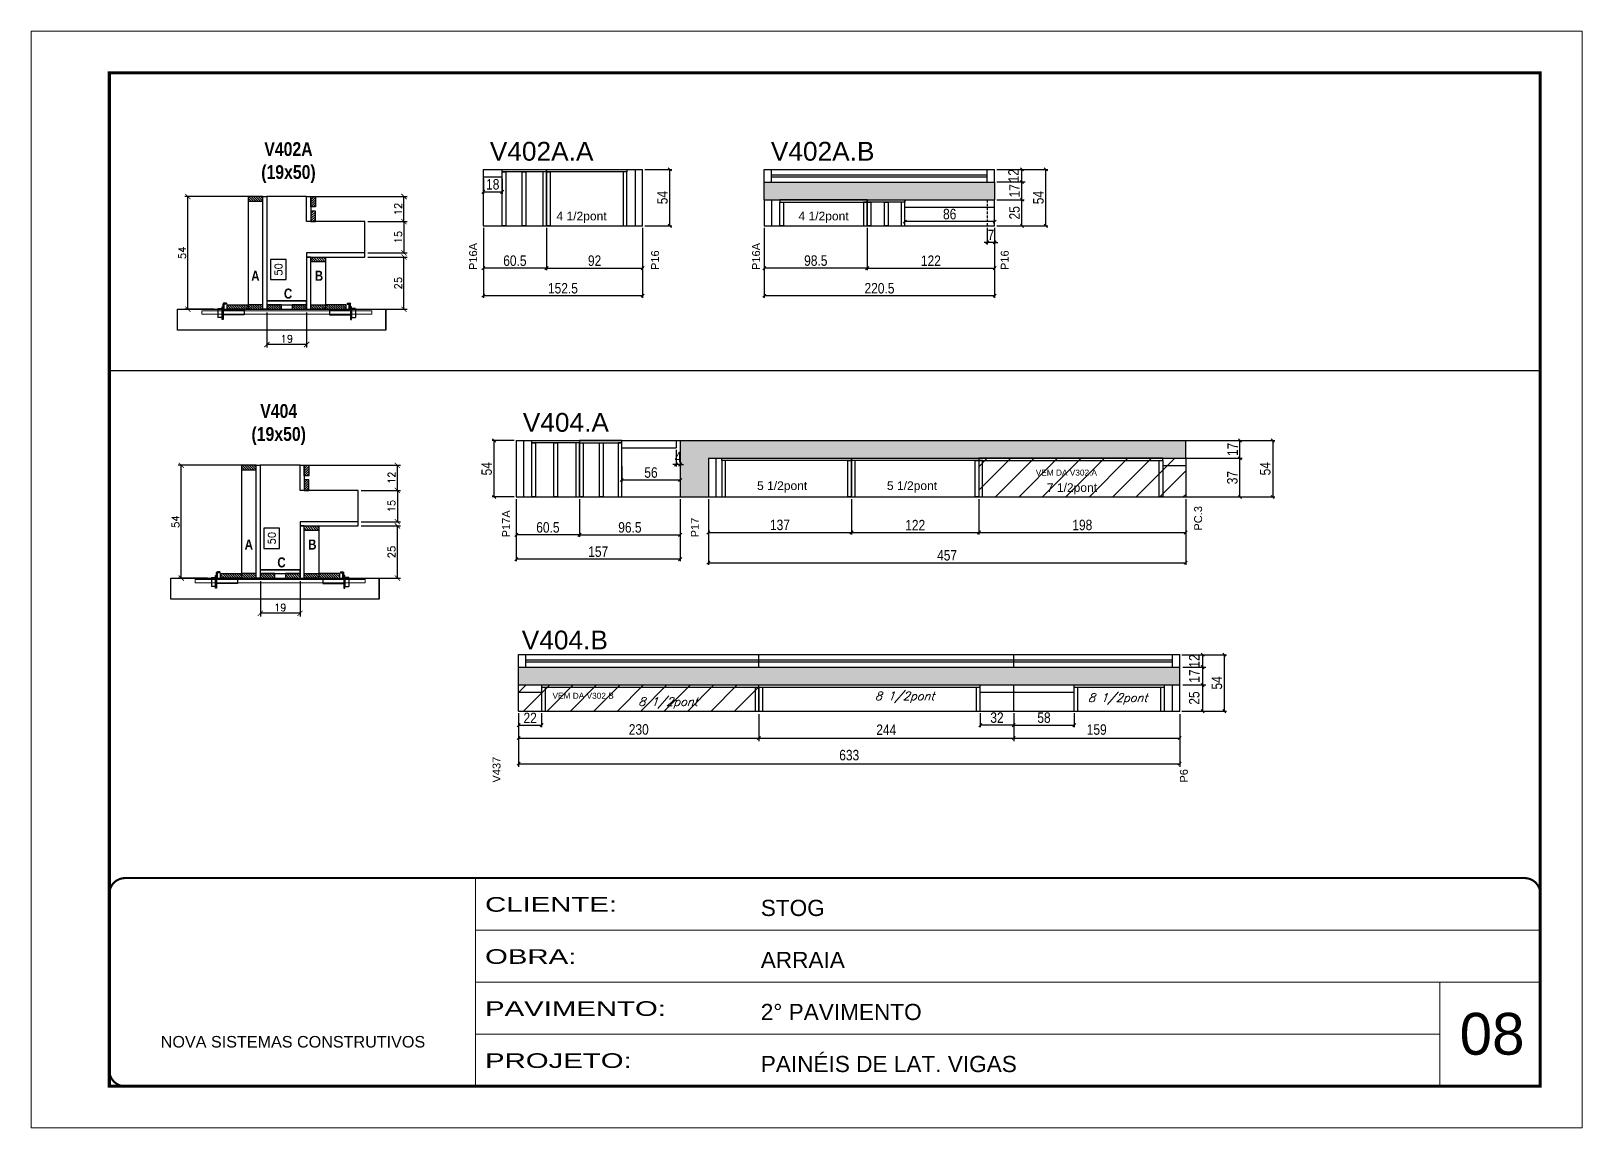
# Model space of a CAD drawing. Extents: x -3394 to 16474, y -5031 to 14397.
# Drawn here: x 9027 to 10512, y 12198 to 13248 of the extents above; entities that cross this region are included whole.
import ezdxf

# ---------------------------------------------------------------- set-up
doc = ezdxf.new("R2010")
doc.units = 0
for name, pattern in [('CONTINUO', [0]), ('DASHED', [0.75, 0.5, -0.25]), ('HIDDEN', [0.375, 0.25, -0.125])]:
    doc.linetypes.add(name, pattern=pattern)
doc.layers.get('0').update_dxf_attribs({"linetype": 'CONTINUOUS'})
doc.layers.get('Defpoints').update_dxf_attribs({"linetype": 'CONTINUOUS'})
for name, color, linetype in [('barrote', 251, 'CONTINUOUS'), ('COTA', 241, 'CONTINUOUS'), ('Cota Seção (2x)', 4, 'CONTINUOUS'), ('detalhes', 4, 'CONTINUOUS'), ('NOMENCLATURA', 7, 'CONTINUOUS'), ('Painéis', 200, 'CONTINUOUS'), ('PONTALETE', 7, 'CONTINUOUS'), ('presilha', 1, 'CONTINUOUS'), ('SARR_2.2x7', 40, 'CONTINUOUS'), ('SARR_3.5x7', 81, 'CONTINUOUS'), ('SARR_EDITAR', 141, 'CONTINUOUS'), ('texto', 7, 'CONTINUOUS')]:
    doc.layers.add(name, color=color, linetype=linetype)
for name, color, linetype, lineweight in [('CARIMBO', 255, 'CONTINUOUS', 9), ('CONCRETO', 251, 'CONTINUOUS', 25), ('Folhas', 255, 'CONTINUOUS', 9), ('REAPROVEITAMENTO', 251, 'CONTINUOUS', 9), ('SARRAFO DE PRESSAO', 251, 'DASHED', 9), ('SCO-___-LAJ', 2, 'CONTINUOUS', 0)]:
    doc.layers.add(name, color=color, linetype=linetype, lineweight=lineweight)
doc.styles.add('ARIAL', font='arial.ttf')
doc.styles.add('COTA TECNICA', font='techl___.ttf', dxfattribs={"height": 10})
doc.styles.add('ROMANS', font='romans.shx')
doc.styles.add('TECNICA', font='techb___.ttf', dxfattribs={"height": 10})
doc.styles.add('Tecnologia', font='')
doc.styles.get('Tecnologia').set_extended_font_data('Forgotten Futurist')
doc.dimstyles.new('Cota Seção (2x)', dxfattribs={"dimtxt": 7, "dimasz": 5, "dimexe": 3, "dimexo": 3, "dimgap": 2, "dimtad": 3, "dimdec": 1, "dimlfac": 0.5, "dimzin": 12, "dimdsep": 46, "dimtxsty": 'ROMANS', "dimblk": 'ARCHTICK', "dimcen": 0, "dimclrd": 4, "dimclre": 4, "dimclrt": 1, "dimadec": 1, "dimazin": 3, "dimtfac": 1, "dimtdec": 1, "dimtmove": 0, "dimatfit": 3, "dimldrblk": 'OBLIQUE', "dimfxl": 1, "dimtolj": 1, "dimtzin": 12, "dimarcsym": 0})
doc.dimstyles.new('Cota Seção interna', dxfattribs={"dimtxt": 7, "dimasz": 6, "dimexe": 0.18, "dimexo": 2, "dimgap": -4, "dimtad": 3, "dimdec": 1, "dimlfac": 0.5, "dimzin": 12, "dimdsep": 46, "dimtxsty": 'ROMANS', "dimblk": 'ARCHTICK', "dimcen": 0.09, "dimse1": 1, "dimse2": 1, "dimsd1": 1, "dimsd2": 1, "dimclrd": 180, "dimclre": 5, "dimclrt": 1, "dimadec": 0, "dimazin": 3, "dimtfac": 1, "dimtdec": 1, "dimtofl": 0, "dimtmove": 0, "dimatfit": 3, "dimldrblk": 'ARCHTICK', "dimfxl": 1, "dimtolj": 1, "dimtzin": 0, "dimarcsym": 0})
doc.dimstyles.new('PAINEL', dxfattribs={"dimtxt": 10, "dimasz": 3, "dimexe": 3, "dimexo": 3, "dimgap": 3, "dimtad": 1, "dimdec": 1, "dimzin": 12, "dimdsep": 46, "dimtxsty": 'COTA TECNICA', "dimblk1": 'OBLIQUE', "dimblk2": 'OBLIQUE', "dimsah": 1, "dimcen": 0.9, "dimclrd": 4, "dimclre": 4, "dimclrt": 240, "dimadec": 1, "dimazin": 3, "dimtfac": 1, "dimtdec": 1, "dimtmove": 0, "dimatfit": 3, "dimfxl": 1, "dimtolj": 1, "dimtzin": 12, "dimarcsym": 0})
pattern_1 = [(135, (1446.634, -2035.7634), (-1.12253202, -1.12253202), [])]
pattern_2 = [(135, (1490.634, -2035.7634), (-1.12253202, -1.12253202), [])]
pattern_3 = [(225, (24016.5634, 5068.0616), (1.12253202, -1.12253202), [])]
pattern_4 = [(135, (1452.9616, -1778.4808), (-1.12253202, -1.12253202), [])]
pattern_5 = [(135, (1496.9616, -1778.4808), (-1.12253202, -1.12253202), [])]
pattern_6 = [(225, (24022.891, 5325.3443), (1.12253202, -1.12253202), [])]

msp = doc.modelspace()

# ---------------------------------------------------------------- texts
at = {"layer": 'CARIMBO', "style": 'ARIAL'}
msp.add_text('08', height=40, dxfattribs=at).set_placement((10395.07, 12268.12))
at = {"layer": 'detalhes', "style": 'TECNICA'}
for s, p in [('A', (9238.08, 13008.92)), ('B', (9298.92, 13008.93)), ('C', (9269.38, 12991.83)), ('A', (9231.76, 12751.64)), ('B', (9292.59, 12751.65)), ('C', (9263.06, 12734.55))]:
    msp.add_text(s, height=9.6, dxfattribs=at).set_placement(p)
at = {"layer": 'NOMENCLATURA', "linetype": 'Continuous', "style": 'ARIAL'}
for s, height, p in [('V402A.A', 18, (9466.49, 13123.88)), ('V402A.B', 18, (9735.57, 13123.88)), ('V404.A', 18, (9498.07, 12864.38)), ('VEM DA V302.A', 5.6753, (9989.22, 12822.47)), ('V404.B', 18, (9497.09, 12656.05)), ('VEM DA V302.B', 5.6753, (9526.53, 12608.86))]:
    msp.add_text(s, height=height, dxfattribs=at).set_placement(p)
for s, p in [('P16A', (9454.28, 13019.24)), ('P16A', (9725.22, 13019.24)), ('P16', (9628.48, 13019.24)), ('P16', (9963.27, 13019.24)), ('P17A', (9485.86, 12763.36)), ('PC.3', (10148.46, 12769.77)), ('P17', (9666.59, 12763.36)), ('V437', (9476.69, 12528.61)), ('P6', (10134.81, 12528.61))]:
    msp.add_text(s, height=7.567, rotation=90, dxfattribs=at).set_placement(p)
at = {"layer": 'NOMENCLATURA', "char_height": 13.2, "attachment_point": 2, "style": 'TECNICA'}
for s, insert in [('V402A\\P(19x50)', (9273.71, 13141.59)), ('V404\\P(19x50)', (9264.37, 12890.87))]:
    msp.add_mtext_dynamic_manual_height_columns(s, width=13.2, gutter_width=1, heights=[0], dxfattribs=dict(at, insert=insert))
at = {"layer": 'PONTALETE', "linetype": 'Continuous', "style": 'ARIAL'}
for s, p in [('4 1/2pont', (9530.31, 13066.77)), ('4 1/2pont', (9762.02, 13066.77)), ('5 1/2pont', (9722.36, 12808.66)), ('5 1/2pont', (9846.72, 12808.66)), ('7 1/2pont', (9999.84, 12806.84))]:
    msp.add_text(s, height=8.25, dxfattribs=at).set_placement(p)
at = {"layer": 'texto', "color": 2, "char_height": 8, "attachment_point": 5, "style": 'ROMANS'}
for insert in [(9637.14, 12604.78), (9863.71, 12610.23), (10067.69, 12608.57)]:
    msp.add_mtext('{\\Q19;\\C256;8 1/2pont}', dxfattribs=dict(at, insert=insert))

# ---------------------------------------------------------------- blocks, each defined once
blk = doc.blocks.new('9999999999')
at = {"color": 30, "linetype": 'CONTINUO'}
for p, q in [((98564.6, 34230.2), (98564.6, 34429.4)), ((98564.6, 34379.6), (99584, 34379.6)), ((98564.6, 34329.8), (99488, 34329.8)), ((99584, 34329.8), (99488, 34329.8)), ((99488, 34329.8), (99488, 34230.2)), ((98564.6, 34280), (99488, 34280))]:
    blk.add_line(p, q, dxfattribs=at)
at = {"color": 30, "linetype": 'CONTINUO', "const_width": 2}
blk.add_lwpolyline([(99584, 34230.2), (99584, 34414.4, 0.414214), (99569, 34429.4), (98229, 34429.4, 0.414214), (98214, 34414.4), (98214, 34245.2, 0.414214), (98229, 34230.2), (99584, 34230.2)], format="xyb", dxfattribs=at)
at = {"layer": 'Folhas'}
blk.add_lwpolyline([(98139, 34190.2), (99624, 34190.2), (99624, 35240.2), (98139, 35240.2)], close=True, dxfattribs=at)
at = {"layer": 'Folhas', "color": 30, "const_width": 3}
blk.add_lwpolyline([(98214, 34230.2), (99584, 34230.2), (99584, 35200.2), (98214, 35200.2)], close=True, dxfattribs=at)
at = {"color": 7, "linetype": 'Continuous', "ltscale": 5, "style": 'ARIAL'}
for s, height, p in [('STOG', 15.48, (98837.7, 34393.1)), ('ARRAIA', 15.48, (98837.7, 34343.3)), ('2° PAVIMENTO', 15.483, (98837.7, 34293.5)), ('NOVA SISTEMAS CONSTRUTIVOS', 11.059, (98263.2, 34267.2)), ('PAINÉIS DE LAT. VIGAS', 15.483, (98837.7, 34243.7))]:
    blk.add_text(s, height=height, dxfattribs=at).set_placement(p)
at = {"layer": 'Folhas', "color": 7, "style": 'Tecnologia', "width": 1.5}
for s, p in [('CLIENTE:', (98573.7, 34397.2)), ('OBRA:', (98573.7, 34347.3)), ('PAVIMENTO:', (98573.7, 34297.5)), ('PROJETO:', (98573.7, 34247.7))]:
    blk.add_text(s, height=14, dxfattribs=at).set_placement(p)
blk = doc.blocks.new('_Oblique')
at = {"color": 0, "linetype": 'ByBlock', "lineweight": -2}
blk.add_line((-0.5, -0.5), (0.5, 0.5), dxfattribs=at)
blk = doc.blocks.new('*D161')
at = {"layer": 'COTA', "color": 4, "linetype": 'Continuous', "lineweight": -2, "transparency": 16777216}
for p, q in [((9460.3, 13059.5), (9460.3, 13019)), ((9520.8, 13059.5), (9520.8, 13019)), ((9520.8, 13021), (9460.3, 13021))]:
    blk.add_line(p, q, dxfattribs=at)
at = {"layer": 'Defpoints', "color": 0, "linetype": 'Continuous', "transparency": 16777216}
for p in [(9460.3, 13061.5), (9520.8, 13061.5), (9460.3, 13021)]:
    blk.add_point(p, dxfattribs=at)
at = {"layer": 'COTA', "color": 4, "linetype": 'Continuous', "lineweight": -2, "transparency": 16777216, "xscale": 3, "yscale": 3, "zscale": 3, "rotation": 180}
blk.add_blockref('_Oblique', (9460.3, 13021), dxfattribs=at)
at = {"layer": 'COTA', "color": 4, "linetype": 'Continuous', "lineweight": -2, "transparency": 16777216, "xscale": 3, "yscale": 3, "zscale": 3}
blk.add_blockref('_Oblique', (9520.8, 13021), dxfattribs=at)
at = {"layer": 'COTA', "color": 240, "linetype": 'Continuous', "transparency": 16777216, "insert": (9490.5, 13028.1), "char_height": 10, "attachment_point": 5, "style": 'COTA TECNICA'}
blk.add_mtext('\\A1;60.5', dxfattribs=at)
blk = doc.blocks.new('*D162')
at = {"layer": 'COTA', "color": 4, "linetype": 'Continuous', "lineweight": -2, "transparency": 16777216}
for p, q in [((9614.8, 13115.5), (9640.9, 13115.5)), ((9638.9, 13061.5), (9638.9, 13115.5)), ((9614.8, 13061.5), (9640.9, 13061.5))]:
    blk.add_line(p, q, dxfattribs=at)
at = {"layer": 'Defpoints', "color": 0, "linetype": 'Continuous', "transparency": 16777216}
for p in [(9612.8, 13115.5), (9638.9, 13115.5), (9612.8, 13061.5)]:
    blk.add_point(p, dxfattribs=at)
at = {"layer": 'COTA', "color": 4, "linetype": 'Continuous', "lineweight": -2, "transparency": 16777216, "xscale": 3, "yscale": 3, "zscale": 3}
for p, rotation in [((9638.9, 13115.5), 90), ((9638.9, 13061.5), 270)]:
    blk.add_blockref('_Oblique', p, dxfattribs=dict(at, rotation=rotation))
at = {"layer": 'COTA', "color": 240, "linetype": 'Continuous', "transparency": 16777216, "insert": (9631.8, 13088.5), "char_height": 10, "attachment_point": 5, "rotation": 90, "style": 'COTA TECNICA'}
blk.add_mtext('\\A1;54', dxfattribs=at)
blk = doc.blocks.new('*D163')
at = {"layer": 'COTA', "color": 4, "linetype": 'Continuous', "lineweight": -2, "transparency": 16777216}
for p, q in [((9729.3, 13059.5), (9729.3, 13019)), ((9827.8, 13059.5), (9827.8, 13019)), ((9827.8, 13021), (9729.3, 13021))]:
    blk.add_line(p, q, dxfattribs=at)
at = {"layer": 'Defpoints', "color": 0, "linetype": 'Continuous', "transparency": 16777216}
for p in [(9729.3, 13061.5), (9827.8, 13061.5), (9729.3, 13021)]:
    blk.add_point(p, dxfattribs=at)
at = {"layer": 'COTA', "color": 4, "linetype": 'Continuous', "lineweight": -2, "transparency": 16777216, "xscale": 3, "yscale": 3, "zscale": 3, "rotation": 180}
blk.add_blockref('_Oblique', (9729.3, 13021), dxfattribs=at)
at = {"layer": 'COTA', "color": 4, "linetype": 'Continuous', "lineweight": -2, "transparency": 16777216, "xscale": 3, "yscale": 3, "zscale": 3}
blk.add_blockref('_Oblique', (9827.8, 13021), dxfattribs=at)
at = {"layer": 'COTA', "color": 240, "linetype": 'Continuous', "transparency": 16777216, "insert": (9778.6, 13028.2), "char_height": 10, "attachment_point": 5, "style": 'COTA TECNICA'}
blk.add_mtext('\\A1;98.5', dxfattribs=at)
blk = doc.blocks.new('*D164')
at = {"layer": 'COTA', "color": 4, "linetype": 'Continuous', "lineweight": -2, "transparency": 16777216}
for p, q in [((9951.8, 13086.5), (9978, 13086.5)), ((9976, 13061.5), (9976, 13086.5)), ((9951.8, 13061.5), (9978, 13061.5))]:
    blk.add_line(p, q, dxfattribs=at)
at = {"layer": 'Defpoints', "color": 0, "linetype": 'Continuous', "transparency": 16777216}
for p in [(9949.8, 13086.5), (9976, 13086.5), (9949.8, 13061.5)]:
    blk.add_point(p, dxfattribs=at)
at = {"layer": 'COTA', "color": 4, "linetype": 'Continuous', "lineweight": -2, "transparency": 16777216, "xscale": 3, "yscale": 3, "zscale": 3}
for p, rotation in [((9976, 13086.5), 90), ((9976, 13061.5), 270)]:
    blk.add_blockref('_Oblique', p, dxfattribs=dict(at, rotation=rotation))
at = {"layer": 'COTA', "color": 240, "linetype": 'Continuous', "transparency": 16777216, "insert": (9968.9, 13074), "char_height": 10, "attachment_point": 5, "rotation": 90, "style": 'COTA TECNICA'}
blk.add_mtext('\\A1;25', dxfattribs=at)
blk = doc.blocks.new('*D165')
at = {"layer": 'COTA', "color": 4, "linetype": 'Continuous', "lineweight": -2, "transparency": 16777216}
for p, q in [((9863.8, 13063.5), (9863.8, 13067.5)), ((9949.8, 13065.5), (9863.8, 13065.5)), ((9949.8, 13063.5), (9949.8, 13067.5))]:
    blk.add_line(p, q, dxfattribs=at)
at = {"layer": 'Defpoints', "color": 0, "linetype": 'Continuous', "transparency": 16777216}
for p in [(9863.8, 13065.5), (9863.8, 13061.5), (9949.8, 13061.5)]:
    blk.add_point(p, dxfattribs=at)
at = {"layer": 'COTA', "color": 4, "linetype": 'Continuous', "lineweight": -2, "transparency": 16777216, "xscale": 3, "yscale": 3, "zscale": 3, "rotation": 180}
blk.add_blockref('_Oblique', (9863.8, 13065.5), dxfattribs=at)
at = {"layer": 'COTA', "color": 4, "linetype": 'Continuous', "lineweight": -2, "transparency": 16777216, "xscale": 3, "yscale": 3, "zscale": 3}
blk.add_blockref('_Oblique', (9949.8, 13065.5), dxfattribs=at)
at = {"layer": 'COTA', "color": 240, "linetype": 'Continuous', "transparency": 16777216, "insert": (9906.8, 13072.7), "char_height": 10, "attachment_point": 5, "style": 'COTA TECNICA'}
blk.add_mtext('\\A1;86', dxfattribs=at)
blk = doc.blocks.new('*D166')
at = {"layer": 'COTA', "color": 4, "linetype": 'Continuous', "lineweight": -2, "transparency": 16777216}
for p, q in [((9951.8, 13103.5), (9978, 13103.5)), ((9976, 13086.5), (9976, 13103.5)), ((9951.8, 13086.5), (9978, 13086.5))]:
    blk.add_line(p, q, dxfattribs=at)
at = {"layer": 'Defpoints', "color": 0, "linetype": 'Continuous', "transparency": 16777216}
for p in [(9949.8, 13103.5), (9976, 13103.5), (9949.8, 13086.5)]:
    blk.add_point(p, dxfattribs=at)
at = {"layer": 'COTA', "color": 4, "linetype": 'Continuous', "lineweight": -2, "transparency": 16777216, "xscale": 3, "yscale": 3, "zscale": 3}
for p, rotation in [((9976, 13103.5), 90), ((9976, 13086.5), 270)]:
    blk.add_blockref('_Oblique', p, dxfattribs=dict(at, rotation=rotation))
at = {"layer": 'COTA', "color": 240, "linetype": 'Continuous', "transparency": 16777216, "insert": (9968.9, 13095), "char_height": 10, "attachment_point": 5, "rotation": 90, "style": 'COTA TECNICA'}
blk.add_mtext('\\A1;17', dxfattribs=at)
blk = doc.blocks.new('*D167')
at = {"layer": 'COTA', "color": 4, "linetype": 'Continuous', "lineweight": -2, "transparency": 16777216}
for p, q in [((9951.8, 13115.5), (10000.9, 13115.5)), ((9998.9, 13061.5), (9998.9, 13115.5)), ((9951.8, 13061.5), (10000.9, 13061.5))]:
    blk.add_line(p, q, dxfattribs=at)
at = {"layer": 'Defpoints', "color": 0, "linetype": 'Continuous', "transparency": 16777216}
for p in [(9949.8, 13115.5), (9998.9, 13115.5), (9949.8, 13061.5)]:
    blk.add_point(p, dxfattribs=at)
at = {"layer": 'COTA', "color": 4, "linetype": 'Continuous', "lineweight": -2, "transparency": 16777216, "xscale": 3, "yscale": 3, "zscale": 3}
for p, rotation in [((9998.9, 13115.5), 90), ((9998.9, 13061.5), 270)]:
    blk.add_blockref('_Oblique', p, dxfattribs=dict(at, rotation=rotation))
at = {"layer": 'COTA', "color": 240, "linetype": 'Continuous', "transparency": 16777216, "insert": (9991.8, 13088.5), "char_height": 10, "attachment_point": 5, "rotation": 90, "style": 'COTA TECNICA'}
blk.add_mtext('\\A1;54', dxfattribs=at)
blk = doc.blocks.new('*D168')
at = {"layer": 'COTA', "color": 4, "linetype": 'Continuous', "lineweight": -2, "transparency": 16777216}
for p, q in [((9520.8, 13057.5), (9520.8, 13019)), ((9612.8, 13057.5), (9612.8, 13019)), ((9520.8, 13021), (9612.8, 13021))]:
    blk.add_line(p, q, dxfattribs=at)
at = {"layer": 'Defpoints', "color": 0, "linetype": 'Continuous', "transparency": 16777216}
for p in [(9520.8, 13059.5), (9612.8, 13059.5), (9612.8, 13021)]:
    blk.add_point(p, dxfattribs=at)
at = {"layer": 'COTA', "color": 4, "linetype": 'Continuous', "lineweight": -2, "transparency": 16777216, "xscale": 3, "yscale": 3, "zscale": 3, "rotation": 180}
blk.add_blockref('_Oblique', (9520.8, 13021), dxfattribs=at)
at = {"layer": 'COTA', "color": 4, "linetype": 'Continuous', "lineweight": -2, "transparency": 16777216, "xscale": 3, "yscale": 3, "zscale": 3}
blk.add_blockref('_Oblique', (9612.8, 13021), dxfattribs=at)
at = {"layer": 'COTA', "color": 240, "linetype": 'Continuous', "transparency": 16777216, "insert": (9566.8, 13028.1), "char_height": 10, "attachment_point": 5, "style": 'COTA TECNICA'}
blk.add_mtext('\\A1;92', dxfattribs=at)
blk = doc.blocks.new('*D169')
at = {"layer": 'COTA', "color": 4, "linetype": 'Continuous', "lineweight": -2, "transparency": 16777216}
for p, q in [((9827.8, 13057.5), (9827.8, 13019)), ((9949.8, 13057.5), (9949.8, 13019)), ((9827.8, 13021), (9949.8, 13021))]:
    blk.add_line(p, q, dxfattribs=at)
at = {"layer": 'Defpoints', "color": 0, "linetype": 'Continuous', "transparency": 16777216}
for p in [(9827.8, 13059.5), (9949.8, 13059.5), (9949.8, 13021)]:
    blk.add_point(p, dxfattribs=at)
at = {"layer": 'COTA', "color": 4, "linetype": 'Continuous', "lineweight": -2, "transparency": 16777216, "xscale": 3, "yscale": 3, "zscale": 3, "rotation": 180}
blk.add_blockref('_Oblique', (9827.8, 13021), dxfattribs=at)
at = {"layer": 'COTA', "color": 4, "linetype": 'Continuous', "lineweight": -2, "transparency": 16777216, "xscale": 3, "yscale": 3, "zscale": 3}
blk.add_blockref('_Oblique', (9949.8, 13021), dxfattribs=at)
at = {"layer": 'COTA', "color": 240, "linetype": 'Continuous', "transparency": 16777216, "insert": (9888.8, 13028.1), "char_height": 10, "attachment_point": 5, "style": 'COTA TECNICA'}
blk.add_mtext('\\A1;122', dxfattribs=at)
blk = doc.blocks.new('*D170')
at = {"layer": 'COTA', "color": 4, "linetype": 'Continuous', "lineweight": -2, "transparency": 16777216}
for p, q in [((9460.3, 13059.5), (9460.3, 12992.6)), ((9612.8, 13059.5), (9612.8, 12992.6)), ((9612.8, 12994.6), (9460.3, 12994.6))]:
    blk.add_line(p, q, dxfattribs=at)
at = {"layer": 'Defpoints', "color": 0, "linetype": 'Continuous', "transparency": 16777216}
for p in [(9460.3, 13061.5), (9612.8, 13061.5), (9460.3, 12994.6)]:
    blk.add_point(p, dxfattribs=at)
at = {"layer": 'COTA', "color": 4, "linetype": 'Continuous', "lineweight": -2, "transparency": 16777216, "xscale": 3, "yscale": 3, "zscale": 3, "rotation": 180}
blk.add_blockref('_Oblique', (9460.3, 12994.6), dxfattribs=at)
at = {"layer": 'COTA', "color": 4, "linetype": 'Continuous', "lineweight": -2, "transparency": 16777216, "xscale": 3, "yscale": 3, "zscale": 3}
blk.add_blockref('_Oblique', (9612.8, 12994.6), dxfattribs=at)
at = {"layer": 'COTA', "color": 240, "linetype": 'Continuous', "transparency": 16777216, "insert": (9536.5, 13001.7), "char_height": 10, "attachment_point": 5, "style": 'COTA TECNICA'}
blk.add_mtext('\\A1;152.5', dxfattribs=at)
blk = doc.blocks.new('*D171')
at = {"layer": 'COTA', "color": 4, "linetype": 'Continuous', "lineweight": -2, "transparency": 16777216}
for p, q in [((9729.3, 13059.5), (9729.3, 12992.6)), ((9949.8, 13059.5), (9949.8, 12992.6)), ((9949.8, 12994.6), (9729.3, 12994.6))]:
    blk.add_line(p, q, dxfattribs=at)
at = {"layer": 'Defpoints', "color": 0, "linetype": 'Continuous', "transparency": 16777216}
for p in [(9729.3, 13061.5), (9949.8, 13061.5), (9729.3, 12994.6)]:
    blk.add_point(p, dxfattribs=at)
at = {"layer": 'COTA', "color": 4, "linetype": 'Continuous', "lineweight": -2, "transparency": 16777216, "xscale": 3, "yscale": 3, "zscale": 3, "rotation": 180}
blk.add_blockref('_Oblique', (9729.3, 12994.6), dxfattribs=at)
at = {"layer": 'COTA', "color": 4, "linetype": 'Continuous', "lineweight": -2, "transparency": 16777216, "xscale": 3, "yscale": 3, "zscale": 3}
blk.add_blockref('_Oblique', (9949.8, 12994.6), dxfattribs=at)
at = {"layer": 'COTA', "color": 240, "linetype": 'Continuous', "transparency": 16777216, "insert": (9839.6, 13001.7), "char_height": 10, "attachment_point": 5, "style": 'COTA TECNICA'}
blk.add_mtext('\\A1;220.5', dxfattribs=at)
blk = doc.blocks.new('*D172')
at = {"layer": 'COTA', "color": 4, "linetype": 'Continuous', "lineweight": -2, "transparency": 16777216}
for p, q in [((9460.3, 13106.5), (9460.3, 13092.1)), ((9478.3, 13106.5), (9478.3, 13092.1)), ((9460.3, 13094.1), (9478.3, 13094.1))]:
    blk.add_line(p, q, dxfattribs=at)
at = {"layer": 'Defpoints', "color": 0, "linetype": 'Continuous', "transparency": 16777216}
for p in [(9460.3, 13108.5), (9478.3, 13108.5), (9478.3, 13094.1)]:
    blk.add_point(p, dxfattribs=at)
at = {"layer": 'COTA', "color": 4, "linetype": 'Continuous', "lineweight": -2, "transparency": 16777216, "xscale": 3, "yscale": 3, "zscale": 3, "rotation": 180}
blk.add_blockref('_Oblique', (9460.3, 13094.1), dxfattribs=at)
at = {"layer": 'COTA', "color": 4, "linetype": 'Continuous', "lineweight": -2, "transparency": 16777216, "xscale": 3, "yscale": 3, "zscale": 3}
blk.add_blockref('_Oblique', (9478.3, 13094.1), dxfattribs=at)
at = {"layer": 'COTA', "color": 240, "linetype": 'Continuous', "transparency": 16777216, "insert": (9469.3, 13101.2), "char_height": 10, "attachment_point": 5, "style": 'COTA TECNICA'}
blk.add_mtext('\\A1;18', dxfattribs=at)
blk = doc.blocks.new('*D173')
at = {"layer": 'COTA', "color": 4, "linetype": 'ByBlock', "lineweight": -2, "transparency": 16777216}
for p, q in [((9952.8, 13115.5), (9979, 13115.5)), ((9976, 13103.5), (9976, 13115.5)), ((9952.8, 13103.5), (9979, 13103.5))]:
    blk.add_line(p, q, dxfattribs=at)
at = {"layer": 'Defpoints', "color": 0, "linetype": 'ByBlock', "transparency": 16777216}
for p in [(9949.8, 13115.5), (9976, 13115.5), (9949.8, 13103.5)]:
    blk.add_point(p, dxfattribs=at)
at = {"layer": 'COTA', "color": 4, "linetype": 'ByBlock', "lineweight": -2, "transparency": 16777216, "xscale": 3, "yscale": 3, "zscale": 3}
for p, rotation in [((9976, 13115.5), 90), ((9976, 13103.5), 270)]:
    blk.add_blockref('_Oblique', p, dxfattribs=dict(at, rotation=rotation))
at = {"layer": 'COTA', "color": 240, "linetype": 'ByBlock', "transparency": 16777216, "insert": (9967.9, 13109.5), "char_height": 10, "attachment_point": 5, "rotation": 90, "style": 'COTA TECNICA'}
blk.add_mtext('\\A1;12', dxfattribs=at)
blk = doc.blocks.new('*D174')
at = {"layer": 'COTA', "color": 4, "linetype": 'Continuous', "lineweight": -2, "transparency": 16777216}
for p, q in [((9942.8, 13059.5), (9942.8, 13043.7)), ((9949.8, 13059.5), (9949.8, 13043.7)), ((9942.8, 13045.7), (9939.8, 13045.7)), ((9949.8, 13045.7), (9942.8, 13045.7)), ((9949.8, 13045.7), (9952.8, 13045.7))]:
    blk.add_line(p, q, dxfattribs=at)
at = {"layer": 'Defpoints', "color": 0, "linetype": 'Continuous', "transparency": 16777216}
for p in [(9942.8, 13061.5), (9949.8, 13061.5), (9942.8, 13045.7)]:
    blk.add_point(p, dxfattribs=at)
at = {"layer": 'COTA', "color": 4, "linetype": 'Continuous', "lineweight": -2, "transparency": 16777216, "xscale": 3, "yscale": 3, "zscale": 3}
blk.add_blockref('_Oblique', (9942.8, 13045.7), dxfattribs=at)
at = {"layer": 'COTA', "color": 4, "linetype": 'Continuous', "lineweight": -2, "transparency": 16777216, "xscale": 3, "yscale": 3, "zscale": 3, "rotation": 180}
blk.add_blockref('_Oblique', (9949.8, 13045.7), dxfattribs=at)
at = {"layer": 'COTA', "color": 240, "linetype": 'Continuous', "transparency": 16777216, "insert": (9946.3, 13052.8), "char_height": 10, "attachment_point": 5, "style": 'COTA TECNICA'}
blk.add_mtext('\\A1;7', dxfattribs=at)
blk = doc.blocks.new('*D175')
at = {"layer": 'COTA', "color": 4, "linetype": 'Continuous', "lineweight": -2, "transparency": 16777216}
for p, q in [((9491.8, 12800), (9491.8, 12763.7)), ((9552.3, 12800), (9552.3, 12763.7)), ((9552.3, 12765.7), (9491.8, 12765.7))]:
    blk.add_line(p, q, dxfattribs=at)
at = {"layer": 'Defpoints', "color": 0, "linetype": 'Continuous', "transparency": 16777216}
for p in [(9491.8, 12802), (9552.3, 12802), (9491.8, 12765.7)]:
    blk.add_point(p, dxfattribs=at)
at = {"layer": 'COTA', "color": 4, "linetype": 'Continuous', "lineweight": -2, "transparency": 16777216, "xscale": 3, "yscale": 3, "zscale": 3, "rotation": 180}
blk.add_blockref('_Oblique', (9491.8, 12765.7), dxfattribs=at)
at = {"layer": 'COTA', "color": 4, "linetype": 'Continuous', "lineweight": -2, "transparency": 16777216, "xscale": 3, "yscale": 3, "zscale": 3}
blk.add_blockref('_Oblique', (9552.3, 12765.7), dxfattribs=at)
at = {"layer": 'COTA', "color": 240, "linetype": 'Continuous', "transparency": 16777216, "insert": (9522.1, 12772.8), "char_height": 10, "attachment_point": 5, "style": 'COTA TECNICA'}
blk.add_mtext('\\A1;60.5', dxfattribs=at)
blk = doc.blocks.new('*D176')
at = {"layer": 'COTA', "color": 4, "linetype": 'Continuous', "lineweight": -2, "transparency": 16777216}
for p, q in [((9552.3, 12800), (9552.3, 12763.7)), ((9648.8, 12800), (9648.8, 12763.7)), ((9552.3, 12765.7), (9648.8, 12765.7))]:
    blk.add_line(p, q, dxfattribs=at)
at = {"layer": 'Defpoints', "color": 0, "linetype": 'Continuous', "transparency": 16777216}
for p in [(9552.3, 12802), (9648.8, 12802), (9648.8, 12765.7)]:
    blk.add_point(p, dxfattribs=at)
at = {"layer": 'COTA', "color": 4, "linetype": 'Continuous', "lineweight": -2, "transparency": 16777216, "xscale": 3, "yscale": 3, "zscale": 3, "rotation": 180}
blk.add_blockref('_Oblique', (9552.3, 12765.7), dxfattribs=at)
at = {"layer": 'COTA', "color": 4, "linetype": 'Continuous', "lineweight": -2, "transparency": 16777216, "xscale": 3, "yscale": 3, "zscale": 3}
blk.add_blockref('_Oblique', (9648.8, 12765.7), dxfattribs=at)
at = {"layer": 'COTA', "color": 240, "linetype": 'Continuous', "transparency": 16777216, "insert": (9600.6, 12772.8), "char_height": 10, "attachment_point": 5, "style": 'COTA TECNICA'}
blk.add_mtext('\\A1;96.5', dxfattribs=at)
blk = doc.blocks.new('*D177')
at = {"layer": 'COTA', "color": 4, "linetype": 'Continuous', "lineweight": -2, "transparency": 16777216}
for p, q in [((9592.8, 12831.4), (9592.8, 12816.2)), ((9648.8, 12831.4), (9648.8, 12816.2)), ((9648.8, 12818.2), (9592.8, 12818.2))]:
    blk.add_line(p, q, dxfattribs=at)
at = {"layer": 'Defpoints', "color": 0, "linetype": 'Continuous', "transparency": 16777216}
for p in [(9592.8, 12833.4), (9648.8, 12833.4), (9592.8, 12818.2)]:
    blk.add_point(p, dxfattribs=at)
at = {"layer": 'COTA', "color": 4, "linetype": 'Continuous', "lineweight": -2, "transparency": 16777216, "xscale": 3, "yscale": 3, "zscale": 3, "rotation": 180}
blk.add_blockref('_Oblique', (9592.8, 12818.2), dxfattribs=at)
at = {"layer": 'COTA', "color": 4, "linetype": 'Continuous', "lineweight": -2, "transparency": 16777216, "xscale": 3, "yscale": 3, "zscale": 3}
blk.add_blockref('_Oblique', (9648.8, 12818.2), dxfattribs=at)
at = {"layer": 'COTA', "color": 240, "linetype": 'Continuous', "transparency": 16777216, "insert": (9620.8, 12825.3), "char_height": 10, "attachment_point": 5, "style": 'COTA TECNICA'}
blk.add_mtext('\\A1;56', dxfattribs=at)
blk = doc.blocks.new('*D178')
at = {"layer": 'COTA', "color": 4, "linetype": 'Continuous', "lineweight": -2, "transparency": 16777216}
for p, q in [((9491.8, 12800), (9491.8, 12740.4)), ((9648.8, 12800), (9648.8, 12740.4)), ((9648.8, 12742.4), (9491.8, 12742.4))]:
    blk.add_line(p, q, dxfattribs=at)
at = {"layer": 'Defpoints', "color": 0, "linetype": 'Continuous', "transparency": 16777216}
for p in [(9491.8, 12802), (9648.8, 12802), (9491.8, 12742.4)]:
    blk.add_point(p, dxfattribs=at)
at = {"layer": 'COTA', "color": 4, "linetype": 'Continuous', "lineweight": -2, "transparency": 16777216, "xscale": 3, "yscale": 3, "zscale": 3, "rotation": 180}
blk.add_blockref('_Oblique', (9491.8, 12742.4), dxfattribs=at)
at = {"layer": 'COTA', "color": 4, "linetype": 'Continuous', "lineweight": -2, "transparency": 16777216, "xscale": 3, "yscale": 3, "zscale": 3}
blk.add_blockref('_Oblique', (9648.8, 12742.4), dxfattribs=at)
at = {"layer": 'COTA', "color": 240, "linetype": 'Continuous', "transparency": 16777216, "insert": (9570.3, 12749.6), "char_height": 10, "attachment_point": 5, "style": 'COTA TECNICA'}
blk.add_mtext('\\A1;157', dxfattribs=at)
blk = doc.blocks.new('*D179')
at = {"layer": 'COTA', "color": 4, "linetype": 'Continuous', "lineweight": -2, "transparency": 16777216}
for p, q in [((9934.8, 12800), (9934.8, 12766)), ((10132.8, 12800), (10132.8, 12766)), ((9934.8, 12768), (10132.8, 12768))]:
    blk.add_line(p, q, dxfattribs=at)
at = {"layer": 'Defpoints', "color": 0, "linetype": 'Continuous', "transparency": 16777216}
for p in [(9934.8, 12802), (10132.8, 12802), (10132.8, 12768)]:
    blk.add_point(p, dxfattribs=at)
at = {"layer": 'COTA', "color": 4, "linetype": 'Continuous', "lineweight": -2, "transparency": 16777216, "xscale": 3, "yscale": 3, "zscale": 3, "rotation": 180}
blk.add_blockref('_Oblique', (9934.8, 12768), dxfattribs=at)
at = {"layer": 'COTA', "color": 4, "linetype": 'Continuous', "lineweight": -2, "transparency": 16777216, "xscale": 3, "yscale": 3, "zscale": 3}
blk.add_blockref('_Oblique', (10132.8, 12768), dxfattribs=at)
at = {"layer": 'COTA', "color": 240, "linetype": 'Continuous', "transparency": 16777216, "insert": (10033.8, 12775.1), "char_height": 10, "attachment_point": 5, "style": 'COTA TECNICA'}
blk.add_mtext('\\A1;198', dxfattribs=at)
blk = doc.blocks.new('*D180')
at = {"layer": 'COTA', "color": 4, "linetype": 'Continuous', "lineweight": -2, "transparency": 16777216}
for p, q in [((9675.8, 12800), (9675.8, 12737)), ((10132.8, 12800), (10132.8, 12737)), ((9675.8, 12739), (10132.8, 12739))]:
    blk.add_line(p, q, dxfattribs=at)
at = {"layer": 'Defpoints', "color": 0, "linetype": 'Continuous', "transparency": 16777216}
for p in [(9675.8, 12802), (10132.8, 12802), (10132.8, 12739)]:
    blk.add_point(p, dxfattribs=at)
at = {"layer": 'COTA', "color": 4, "linetype": 'Continuous', "lineweight": -2, "transparency": 16777216, "xscale": 3, "yscale": 3, "zscale": 3, "rotation": 180}
blk.add_blockref('_Oblique', (9675.8, 12739), dxfattribs=at)
at = {"layer": 'COTA', "color": 4, "linetype": 'Continuous', "lineweight": -2, "transparency": 16777216, "xscale": 3, "yscale": 3, "zscale": 3}
blk.add_blockref('_Oblique', (10132.8, 12739), dxfattribs=at)
at = {"layer": 'COTA', "color": 240, "linetype": 'Continuous', "transparency": 16777216, "insert": (9904.3, 12746.1), "char_height": 10, "attachment_point": 5, "style": 'COTA TECNICA'}
blk.add_mtext('\\A1;457', dxfattribs=at)
blk = doc.blocks.new('*D181')
at = {"layer": 'COTA', "color": 4, "linetype": 'Continuous', "lineweight": -2, "transparency": 16777216}
for p, q in [((10131.2, 12839), (10186.7, 12839)), ((10184.7, 12802), (10184.7, 12839)), ((10131.2, 12802), (10186.7, 12802))]:
    blk.add_line(p, q, dxfattribs=at)
at = {"layer": 'Defpoints', "color": 0, "linetype": 'Continuous', "transparency": 16777216}
for p in [(10129.2, 12839), (10184.7, 12839), (10129.2, 12802)]:
    blk.add_point(p, dxfattribs=at)
at = {"layer": 'COTA', "color": 4, "linetype": 'Continuous', "lineweight": -2, "transparency": 16777216, "xscale": 3, "yscale": 3, "zscale": 3}
for p, rotation in [((10184.7, 12839), 90), ((10184.7, 12802), 270)]:
    blk.add_blockref('_Oblique', p, dxfattribs=dict(at, rotation=rotation))
at = {"layer": 'COTA', "color": 240, "linetype": 'Continuous', "transparency": 16777216, "insert": (10177.5, 12820.5), "char_height": 10, "attachment_point": 5, "rotation": 90, "style": 'COTA TECNICA'}
blk.add_mtext('\\A1;37', dxfattribs=at)
blk = doc.blocks.new('*D182')
at = {"layer": 'COTA', "color": 4, "linetype": 'Continuous', "lineweight": -2, "transparency": 16777216}
for p, q in [((10131.2, 12856), (10186.7, 12856)), ((10184.7, 12839), (10184.7, 12856)), ((10131.2, 12839), (10186.7, 12839))]:
    blk.add_line(p, q, dxfattribs=at)
at = {"layer": 'Defpoints', "color": 0, "linetype": 'Continuous', "transparency": 16777216}
for p in [(10129.2, 12856), (10184.7, 12856), (10129.2, 12839)]:
    blk.add_point(p, dxfattribs=at)
at = {"layer": 'COTA', "color": 4, "linetype": 'Continuous', "lineweight": -2, "transparency": 16777216, "xscale": 3, "yscale": 3, "zscale": 3}
for p, rotation in [((10184.7, 12856), 90), ((10184.7, 12839), 270)]:
    blk.add_blockref('_Oblique', p, dxfattribs=dict(at, rotation=rotation))
at = {"layer": 'COTA', "color": 240, "linetype": 'Continuous', "transparency": 16777216, "insert": (10177.7, 12847.5), "char_height": 10, "attachment_point": 5, "rotation": 90, "style": 'COTA TECNICA'}
blk.add_mtext('\\A1;17', dxfattribs=at)
blk = doc.blocks.new('*D183')
at = {"layer": 'COTA', "color": 4, "linetype": 'Continuous', "lineweight": -2, "transparency": 16777216}
for p, q in [((9489.8, 12856), (9468.6, 12856)), ((9470.6, 12802), (9470.6, 12856)), ((9489.8, 12802), (9468.6, 12802))]:
    blk.add_line(p, q, dxfattribs=at)
at = {"layer": 'Defpoints', "color": 0, "linetype": 'Continuous', "transparency": 16777216}
for p in [(9470.6, 12856), (9491.8, 12856), (9491.8, 12802)]:
    blk.add_point(p, dxfattribs=at)
at = {"layer": 'COTA', "color": 4, "linetype": 'Continuous', "lineweight": -2, "transparency": 16777216, "xscale": 3, "yscale": 3, "zscale": 3}
for p, rotation in [((9470.6, 12856), 90), ((9470.6, 12802), 270)]:
    blk.add_blockref('_Oblique', p, dxfattribs=dict(at, rotation=rotation))
at = {"layer": 'COTA', "color": 240, "linetype": 'Continuous', "transparency": 16777216, "insert": (9463.5, 12829), "char_height": 10, "attachment_point": 5, "rotation": 90, "style": 'COTA TECNICA'}
blk.add_mtext('\\A1;54', dxfattribs=at)
blk = doc.blocks.new('*D184')
at = {"layer": 'COTA', "color": 4, "linetype": 'Continuous', "lineweight": -2, "transparency": 16777216}
for p, q in [((10134.8, 12856), (10218.1, 12856)), ((10216.1, 12856), (10216.1, 12802)), ((10134.8, 12802), (10218.1, 12802))]:
    blk.add_line(p, q, dxfattribs=at)
at = {"layer": 'Defpoints', "color": 0, "linetype": 'Continuous', "transparency": 16777216}
for p in [(10132.8, 12856), (10132.8, 12802), (10216.1, 12802)]:
    blk.add_point(p, dxfattribs=at)
at = {"layer": 'COTA', "color": 4, "linetype": 'Continuous', "lineweight": -2, "transparency": 16777216, "xscale": 3, "yscale": 3, "zscale": 3}
for p, rotation in [((10216.1, 12856), 90), ((10216.1, 12802), 270)]:
    blk.add_blockref('_Oblique', p, dxfattribs=dict(at, rotation=rotation))
at = {"layer": 'COTA', "color": 240, "linetype": 'Continuous', "transparency": 16777216, "insert": (10209, 12829), "char_height": 10, "attachment_point": 5, "rotation": 90, "style": 'COTA TECNICA'}
blk.add_mtext('\\A1;54', dxfattribs=at)
blk = doc.blocks.new('*D185')
at = {"layer": 'COTA', "color": 4, "linetype": 'Continuous', "lineweight": -2, "transparency": 16777216}
for p, q in [((9675.8, 12800), (9675.8, 12766)), ((9812.8, 12800), (9812.8, 12766)), ((9675.8, 12768), (9812.8, 12768))]:
    blk.add_line(p, q, dxfattribs=at)
at = {"layer": 'Defpoints', "color": 0, "linetype": 'Continuous', "transparency": 16777216}
for p in [(9675.8, 12802), (9812.8, 12802), (9812.8, 12768)]:
    blk.add_point(p, dxfattribs=at)
at = {"layer": 'COTA', "color": 4, "linetype": 'Continuous', "lineweight": -2, "transparency": 16777216, "xscale": 3, "yscale": 3, "zscale": 3, "rotation": 180}
blk.add_blockref('_Oblique', (9675.8, 12768), dxfattribs=at)
at = {"layer": 'COTA', "color": 4, "linetype": 'Continuous', "lineweight": -2, "transparency": 16777216, "xscale": 3, "yscale": 3, "zscale": 3}
blk.add_blockref('_Oblique', (9812.8, 12768), dxfattribs=at)
at = {"layer": 'COTA', "color": 240, "linetype": 'Continuous', "transparency": 16777216, "insert": (9744.3, 12775.2), "char_height": 10, "attachment_point": 5, "style": 'COTA TECNICA'}
blk.add_mtext('\\A1;137', dxfattribs=at)
blk = doc.blocks.new('*D186')
at = {"layer": 'COTA', "color": 4, "linetype": 'Continuous', "lineweight": -2, "transparency": 16777216}
for p, q in [((9812.8, 12800), (9812.8, 12766)), ((9934.8, 12800), (9934.8, 12766)), ((9812.8, 12768), (9934.8, 12768))]:
    blk.add_line(p, q, dxfattribs=at)
at = {"layer": 'Defpoints', "color": 0, "linetype": 'Continuous', "transparency": 16777216}
for p in [(9812.8, 12802), (9934.8, 12802), (9934.8, 12768)]:
    blk.add_point(p, dxfattribs=at)
at = {"layer": 'COTA', "color": 4, "linetype": 'Continuous', "lineweight": -2, "transparency": 16777216, "xscale": 3, "yscale": 3, "zscale": 3, "rotation": 180}
blk.add_blockref('_Oblique', (9812.8, 12768), dxfattribs=at)
at = {"layer": 'COTA', "color": 4, "linetype": 'Continuous', "lineweight": -2, "transparency": 16777216, "xscale": 3, "yscale": 3, "zscale": 3}
blk.add_blockref('_Oblique', (9934.8, 12768), dxfattribs=at)
at = {"layer": 'COTA', "color": 240, "linetype": 'Continuous', "transparency": 16777216, "insert": (9873.8, 12775), "char_height": 10, "attachment_point": 5, "style": 'COTA TECNICA'}
blk.add_mtext('\\A1;122', dxfattribs=at)
blk = doc.blocks.new('_ArchTick')
at = {"color": 0, "linetype": 'ByBlock', "const_width": 0.15}
blk.add_lwpolyline([(-0.5, -0.5), (0.5, 0.5)], dxfattribs=at)
blk = doc.blocks.new('*D201')
at = {"layer": 'COTA', "color": 4, "lineweight": -2, "transparency": 16777216}
for p, q in [((9343.4, 12774.3), (9381, 12774.3)), ((9378, 12724.3), (9378, 12774.3)), ((9325.8, 12724.3), (9381, 12724.3))]:
    blk.add_line(p, q, dxfattribs=at)
at = {"layer": 'Defpoints', "color": 0, "transparency": 16777216}
for p in [(9340.4, 12774.3), (9378, 12774.3), (9322.8, 12724.3)]:
    blk.add_point(p, dxfattribs=at)
at = {"layer": 'COTA', "color": 4, "lineweight": -2, "transparency": 16777216, "xscale": 5, "yscale": 5, "zscale": 5}
for p, rotation in [((9378, 12774.3), 90), ((9378, 12724.3), 270)]:
    blk.add_blockref('_ArchTick', p, dxfattribs=dict(at, rotation=rotation))
at = {"layer": 'COTA', "color": 1, "transparency": 16777216, "insert": (9372.5, 12749.3), "char_height": 7, "attachment_point": 5, "rotation": 90, "style": 'ROMANS'}
blk.add_mtext('\\A1;25', dxfattribs=at)
blk = doc.blocks.new('*D202')
at = {"layer": 'COTA', "color": 4, "lineweight": -2, "transparency": 16777216}
for p, q in [((9343.4, 12808.3), (9381, 12808.3)), ((9378, 12808.3), (9378, 12778.3)), ((9343.4, 12778.3), (9381, 12778.3))]:
    blk.add_line(p, q, dxfattribs=at)
at = {"layer": 'Defpoints', "color": 0, "transparency": 16777216}
for p in [(9340.4, 12808.3), (9340.4, 12778.3), (9378, 12778.3)]:
    blk.add_point(p, dxfattribs=at)
at = {"layer": 'COTA', "color": 4, "lineweight": -2, "transparency": 16777216, "xscale": 5, "yscale": 5, "zscale": 5}
for p, rotation in [((9378, 12808.3), 90), ((9378, 12778.3), 270)]:
    blk.add_blockref('_ArchTick', p, dxfattribs=dict(at, rotation=rotation))
at = {"layer": 'COTA', "color": 1, "transparency": 16777216, "insert": (9372.5, 12793.3), "char_height": 7, "attachment_point": 5, "rotation": 90, "style": 'ROMANS'}
blk.add_mtext('\\A1;15', dxfattribs=at)
blk = doc.blocks.new('*D203')
at = {"layer": 'COTA', "color": 4, "lineweight": -2, "transparency": 16777216}
for p, q in [((9239.8, 12832.3), (9168.1, 12832.3)), ((9171.1, 12724.3), (9171.1, 12832.3)), ((9196.2, 12724.3), (9168.1, 12724.3))]:
    blk.add_line(p, q, dxfattribs=at)
at = {"layer": 'Defpoints', "color": 0, "transparency": 16777216}
for p in [(9171.1, 12832.3), (9242.8, 12832.3), (9199.2, 12724.3)]:
    blk.add_point(p, dxfattribs=at)
at = {"layer": 'COTA', "color": 4, "lineweight": -2, "transparency": 16777216, "xscale": 5, "yscale": 5, "zscale": 5}
for p, rotation in [((9171.1, 12832.3), 90), ((9171.1, 12724.3), 270)]:
    blk.add_blockref('_ArchTick', p, dxfattribs=dict(at, rotation=rotation))
at = {"layer": 'COTA', "color": 1, "transparency": 16777216, "insert": (9165.6, 12778.3), "char_height": 7, "attachment_point": 5, "rotation": 90, "style": 'ROMANS'}
blk.add_mtext('\\A1;54', dxfattribs=at)
blk = doc.blocks.new('*D204')
at = {"layer": 'Cota Seção (2x)', "color": 180, "lineweight": -2, "transparency": 16777216}
for p, q in [((9265.2, 12772.1), (9250.2, 12772.1)), ((9250.2, 12772.1), (9250.2, 12752.8)), ((9265.2, 12752.8), (9265.2, 12772.1)), ((9250.2, 12752.8), (9265.2, 12752.8))]:
    blk.add_line(p, q, dxfattribs=at)
at = {"layer": 'Defpoints', "color": 0, "transparency": 16777216}
for p in [(9246.8, 12832.3), (9269.2, 12832.3), (9246.8, 12732.3)]:
    blk.add_point(p, dxfattribs=at)
at = {"layer": 'Cota Seção (2x)', "color": 1, "transparency": 16777216, "insert": (9257.7, 12762.5), "char_height": 7, "attachment_point": 5, "rotation": 90, "style": 'ROMANS'}
blk.add_mtext('\\A1;50', dxfattribs=at)
blk = doc.blocks.new('PRESILHA METÁLICA 1')
at = {"layer": 'presilha'}
for p, q in [((0, 13), (6, 13)), ((0, 13), (0, 0)), ((6, 0), (0, 0)), ((6, 15.5), (7.5, 15.5)), ((6, -2.5), (6, 15.5)), ((6, 13), (6, 0)), ((7.5, 10.6), (7.5, 19.9)), ((7.5, 15.5), (7.5, -2.5)), ((37.5, 4.1), (7.5, 4.1)), ((12, 21), (8.6, 21)), ((9, 11.6), (9, 18.9)), ((12, 19.5), (9.6, 19.5)), ((37.5, 11), (9.6, 11)), ((12, 21), (12, 19.5)), ((37.5, 11), (37.5, 4.1)), ((7.5, -2.5), (6, -2.5))]:
    blk.add_line(p, q, dxfattribs=at)
for centre, radius, start, end in [((8.6, 19.9), 1.14, 90, 180), ((9.6, 18.9), 0.57, 90, 180), ((9.6, 11.6), 0.57, 180, 270)]:
    blk.add_arc(centre, radius, start, end, dxfattribs=at)
blk = doc.blocks.new('*D205')
at = {"layer": 'COTA', "color": 4, "lineweight": -2, "transparency": 16777216}
for p, q in [((9246.8, 12721.3), (9246.8, 12687.6)), ((9284.8, 12721.3), (9284.8, 12687.6)), ((9284.8, 12690.6), (9246.8, 12690.6))]:
    blk.add_line(p, q, dxfattribs=at)
at = {"layer": 'Defpoints', "color": 0, "transparency": 16777216}
for p in [(9246.8, 12724.3), (9284.8, 12724.3), (9246.8, 12690.6)]:
    blk.add_point(p, dxfattribs=at)
at = {"layer": 'COTA', "color": 4, "lineweight": -2, "transparency": 16777216, "xscale": 5, "yscale": 5, "zscale": 5, "rotation": 180}
blk.add_blockref('_ArchTick', (9246.8, 12690.6), dxfattribs=at)
at = {"layer": 'COTA', "color": 4, "lineweight": -2, "transparency": 16777216, "xscale": 5, "yscale": 5, "zscale": 5}
blk.add_blockref('_ArchTick', (9284.8, 12690.6), dxfattribs=at)
at = {"layer": 'COTA', "color": 1, "transparency": 16777216, "insert": (9265.8, 12696.1), "char_height": 7, "attachment_point": 5, "style": 'ROMANS'}
blk.add_mtext('\\A1;19', dxfattribs=at)
blk = doc.blocks.new('*D206')
at = {"layer": 'COTA', "color": 4, "lineweight": -2, "transparency": 16777216}
for p, q in [((9291.8, 12832.3), (9381, 12832.3)), ((9378, 12808.3), (9378, 12832.3)), ((9343.4, 12808.3), (9381, 12808.3))]:
    blk.add_line(p, q, dxfattribs=at)
at = {"layer": 'Defpoints', "color": 0, "transparency": 16777216}
for p in [(9288.8, 12832.3), (9378, 12832.3), (9340.4, 12808.3)]:
    blk.add_point(p, dxfattribs=at)
at = {"layer": 'COTA', "color": 4, "lineweight": -2, "transparency": 16777216, "xscale": 5, "yscale": 5, "zscale": 5}
for p, rotation in [((9378, 12832.3), 90), ((9378, 12808.3), 270)]:
    blk.add_blockref('_ArchTick', p, dxfattribs=dict(at, rotation=rotation))
at = {"layer": 'COTA', "color": 1, "transparency": 16777216, "insert": (9372.5, 12820.3), "char_height": 7, "attachment_point": 5, "rotation": 90, "style": 'ROMANS'}
blk.add_mtext('\\A1;12', dxfattribs=at)
blk = doc.blocks.new('*D207')
at = {"layer": 'COTA', "color": 4, "lineweight": -2, "transparency": 16777216}
for p, q in [((9349.7, 13031.6), (9387.3, 13031.6)), ((9384.3, 12981.6), (9384.3, 13031.6)), ((9332.1, 12981.6), (9387.3, 12981.6))]:
    blk.add_line(p, q, dxfattribs=at)
at = {"layer": 'Defpoints', "color": 0, "transparency": 16777216}
for p in [(9346.7, 13031.6), (9384.3, 13031.6), (9329.1, 12981.6)]:
    blk.add_point(p, dxfattribs=at)
at = {"layer": 'COTA', "color": 4, "lineweight": -2, "transparency": 16777216, "xscale": 5, "yscale": 5, "zscale": 5}
for p, rotation in [((9384.3, 13031.6), 90), ((9384.3, 12981.6), 270)]:
    blk.add_blockref('_ArchTick', p, dxfattribs=dict(at, rotation=rotation))
at = {"layer": 'COTA', "color": 1, "transparency": 16777216, "insert": (9378.8, 13006.6), "char_height": 7, "attachment_point": 5, "rotation": 90, "style": 'ROMANS'}
blk.add_mtext('\\A1;25', dxfattribs=at)
blk = doc.blocks.new('*D208')
at = {"layer": 'COTA', "color": 4, "lineweight": -2, "transparency": 16777216}
for p, q in [((9349.7, 13065.6), (9387.3, 13065.6)), ((9384.3, 13065.6), (9384.3, 13035.6)), ((9349.7, 13035.6), (9387.3, 13035.6))]:
    blk.add_line(p, q, dxfattribs=at)
at = {"layer": 'Defpoints', "color": 0, "transparency": 16777216}
for p in [(9346.7, 13065.6), (9346.7, 13035.6), (9384.3, 13035.6)]:
    blk.add_point(p, dxfattribs=at)
at = {"layer": 'COTA', "color": 4, "lineweight": -2, "transparency": 16777216, "xscale": 5, "yscale": 5, "zscale": 5}
for p, rotation in [((9384.3, 13065.6), 90), ((9384.3, 13035.6), 270)]:
    blk.add_blockref('_ArchTick', p, dxfattribs=dict(at, rotation=rotation))
at = {"layer": 'COTA', "color": 1, "transparency": 16777216, "insert": (9378.8, 13050.6), "char_height": 7, "attachment_point": 5, "rotation": 90, "style": 'ROMANS'}
blk.add_mtext('\\A1;15', dxfattribs=at)
blk = doc.blocks.new('*D209')
at = {"layer": 'COTA', "color": 4, "lineweight": -2, "transparency": 16777216}
for p, q in [((9246.1, 13089.6), (9174.4, 13089.6)), ((9177.4, 12981.6), (9177.4, 13089.6)), ((9202.5, 12981.6), (9174.4, 12981.6))]:
    blk.add_line(p, q, dxfattribs=at)
at = {"layer": 'Defpoints', "color": 0, "transparency": 16777216}
for p in [(9177.4, 13089.6), (9249.1, 13089.6), (9205.5, 12981.6)]:
    blk.add_point(p, dxfattribs=at)
at = {"layer": 'COTA', "color": 4, "lineweight": -2, "transparency": 16777216, "xscale": 5, "yscale": 5, "zscale": 5}
for p, rotation in [((9177.4, 13089.6), 90), ((9177.4, 12981.6), 270)]:
    blk.add_blockref('_ArchTick', p, dxfattribs=dict(at, rotation=rotation))
at = {"layer": 'COTA', "color": 1, "transparency": 16777216, "insert": (9171.9, 13035.6), "char_height": 7, "attachment_point": 5, "rotation": 90, "style": 'ROMANS'}
blk.add_mtext('\\A1;54', dxfattribs=at)
blk = doc.blocks.new('*D210')
at = {"layer": 'Cota Seção (2x)', "color": 180, "lineweight": -2, "transparency": 16777216}
for p, q in [((9271.6, 13029.4), (9256.6, 13029.4)), ((9256.6, 13029.4), (9256.6, 13010.1)), ((9271.6, 13010.1), (9271.6, 13029.4)), ((9256.6, 13010.1), (9271.6, 13010.1))]:
    blk.add_line(p, q, dxfattribs=at)
at = {"layer": 'Defpoints', "color": 0, "transparency": 16777216}
for p in [(9253.1, 13089.6), (9275.6, 13089.6), (9253.1, 12989.6)]:
    blk.add_point(p, dxfattribs=at)
at = {"layer": 'Cota Seção (2x)', "color": 1, "transparency": 16777216, "insert": (9264.1, 13019.8), "char_height": 7, "attachment_point": 5, "rotation": 90, "style": 'ROMANS'}
blk.add_mtext('\\A1;50', dxfattribs=at)
blk = doc.blocks.new('*D211')
at = {"layer": 'COTA', "color": 4, "lineweight": -2, "transparency": 16777216}
for p, q in [((9253.1, 12978.6), (9253.1, 12944.9)), ((9291.1, 12978.6), (9291.1, 12944.9)), ((9291.1, 12947.9), (9253.1, 12947.9))]:
    blk.add_line(p, q, dxfattribs=at)
at = {"layer": 'Defpoints', "color": 0, "transparency": 16777216}
for p in [(9253.1, 12981.6), (9291.1, 12981.6), (9253.1, 12947.9)]:
    blk.add_point(p, dxfattribs=at)
at = {"layer": 'COTA', "color": 4, "lineweight": -2, "transparency": 16777216, "xscale": 5, "yscale": 5, "zscale": 5, "rotation": 180}
blk.add_blockref('_ArchTick', (9253.1, 12947.9), dxfattribs=at)
at = {"layer": 'COTA', "color": 4, "lineweight": -2, "transparency": 16777216, "xscale": 5, "yscale": 5, "zscale": 5}
blk.add_blockref('_ArchTick', (9291.1, 12947.9), dxfattribs=at)
at = {"layer": 'COTA', "color": 1, "transparency": 16777216, "insert": (9272.1, 12953.4), "char_height": 7, "attachment_point": 5, "style": 'ROMANS'}
blk.add_mtext('\\A1;19', dxfattribs=at)
blk = doc.blocks.new('*D212')
at = {"layer": 'COTA', "color": 4, "lineweight": -2, "transparency": 16777216}
for p, q in [((9298.1, 13089.6), (9387.3, 13089.6)), ((9384.3, 13065.6), (9384.3, 13089.6)), ((9349.7, 13065.6), (9387.3, 13065.6))]:
    blk.add_line(p, q, dxfattribs=at)
at = {"layer": 'Defpoints', "color": 0, "transparency": 16777216}
for p in [(9295.1, 13089.6), (9384.3, 13089.6), (9346.7, 13065.6)]:
    blk.add_point(p, dxfattribs=at)
at = {"layer": 'COTA', "color": 4, "lineweight": -2, "transparency": 16777216, "xscale": 5, "yscale": 5, "zscale": 5}
for p, rotation in [((9384.3, 13089.6), 90), ((9384.3, 13065.6), 270)]:
    blk.add_blockref('_ArchTick', p, dxfattribs=dict(at, rotation=rotation))
at = {"layer": 'COTA', "color": 1, "transparency": 16777216, "insert": (9378.8, 13077.6), "char_height": 7, "attachment_point": 5, "rotation": 90, "style": 'ROMANS'}
blk.add_mtext('\\A1;12', dxfattribs=at)
blk = doc.blocks.new('*D213')
at = {"layer": 'COTA', "color": 4, "linetype": 'Continuous', "lineweight": -2, "transparency": 16777216}
for p, q in [((9644.8, 12847), (9644.8, 12831.1)), ((9648.8, 12846.4), (9648.8, 12831.1)), ((9644.8, 12833.1), (9641.8, 12833.1)), ((9648.8, 12833.1), (9644.8, 12833.1)), ((9648.8, 12833.1), (9651.8, 12833.1))]:
    blk.add_line(p, q, dxfattribs=at)
at = {"layer": 'Defpoints', "color": 0, "linetype": 'Continuous', "transparency": 16777216}
for p in [(9644.8, 12849), (9648.8, 12848.4), (9644.8, 12833.1)]:
    blk.add_point(p, dxfattribs=at)
at = {"layer": 'COTA', "color": 4, "linetype": 'Continuous', "lineweight": -2, "transparency": 16777216, "xscale": 3, "yscale": 3, "zscale": 3}
blk.add_blockref('_Oblique', (9644.8, 12833.1), dxfattribs=at)
at = {"layer": 'COTA', "color": 4, "linetype": 'Continuous', "lineweight": -2, "transparency": 16777216, "xscale": 3, "yscale": 3, "zscale": 3, "rotation": 180}
blk.add_blockref('_Oblique', (9648.8, 12833.1), dxfattribs=at)
at = {"layer": 'COTA', "color": 240, "linetype": 'Continuous', "transparency": 16777216, "insert": (9646.8, 12840.2), "char_height": 10, "attachment_point": 5, "style": 'COTA TECNICA'}
blk.add_mtext('\\A1;4', dxfattribs=at)
blk = doc.blocks.new('*D215')
at = {"layer": 'COTA', "color": 4, "linetype": 'ByBlock', "lineweight": -2, "transparency": 16777216}
for p, q in [((10130.1, 12622), (10152.1, 12622)), ((10149.1, 12597), (10149.1, 12622)), ((10130.1, 12597), (10152.1, 12597))]:
    blk.add_line(p, q, dxfattribs=at)
at = {"layer": 'Defpoints', "color": 0, "linetype": 'ByBlock', "transparency": 16777216}
for p in [(10127.1, 12622), (10149.1, 12622), (10127.1, 12597)]:
    blk.add_point(p, dxfattribs=at)
at = {"layer": 'COTA', "color": 4, "linetype": 'ByBlock', "lineweight": -2, "transparency": 16777216, "xscale": 3, "yscale": 3, "zscale": 3}
for p, rotation in [((10149.1, 12622), 90), ((10149.1, 12597), 270)]:
    blk.add_blockref('_Oblique', p, dxfattribs=dict(at, rotation=rotation))
at = {"layer": 'COTA', "color": 240, "linetype": 'ByBlock', "transparency": 16777216, "insert": (10141, 12609.5), "char_height": 10, "attachment_point": 5, "rotation": 90, "style": 'COTA TECNICA'}
blk.add_mtext('\\A1;25', dxfattribs=at)
blk = doc.blocks.new('*D216')
at = {"layer": 'COTA', "color": 4, "linetype": 'ByBlock', "lineweight": -2, "transparency": 16777216}
for p, q in [((10130.1, 12639), (10152.1, 12639)), ((10149.1, 12622), (10149.1, 12639)), ((10130.1, 12622), (10152.1, 12622))]:
    blk.add_line(p, q, dxfattribs=at)
at = {"layer": 'Defpoints', "color": 0, "linetype": 'ByBlock', "transparency": 16777216}
for p in [(10127.1, 12639), (10149.1, 12639), (10127.1, 12622)]:
    blk.add_point(p, dxfattribs=at)
at = {"layer": 'COTA', "color": 4, "linetype": 'ByBlock', "lineweight": -2, "transparency": 16777216, "xscale": 3, "yscale": 3, "zscale": 3}
for p, rotation in [((10149.1, 12639), 90), ((10149.1, 12622), 270)]:
    blk.add_blockref('_Oblique', p, dxfattribs=dict(at, rotation=rotation))
at = {"layer": 'COTA', "color": 240, "linetype": 'ByBlock', "transparency": 16777216, "insert": (10141, 12630.5), "char_height": 10, "attachment_point": 5, "rotation": 90, "style": 'COTA TECNICA'}
blk.add_mtext('\\A1;17', dxfattribs=at)
blk = doc.blocks.new('*D217')
at = {"layer": 'COTA', "color": 4, "linetype": 'ByBlock', "lineweight": -2, "transparency": 16777216}
for p, q in [((9494.1, 12594), (9494.1, 12568.2)), ((9724.1, 12594), (9724.1, 12568.2)), ((9494.1, 12571.2), (9724.1, 12571.2))]:
    blk.add_line(p, q, dxfattribs=at)
at = {"layer": 'Defpoints', "color": 0, "linetype": 'ByBlock', "transparency": 16777216}
for p in [(9494.1, 12597), (9724.1, 12597), (9724.1, 12571.2)]:
    blk.add_point(p, dxfattribs=at)
at = {"layer": 'COTA', "color": 4, "linetype": 'ByBlock', "lineweight": -2, "transparency": 16777216, "xscale": 3, "yscale": 3, "zscale": 3, "rotation": 180}
blk.add_blockref('_Oblique', (9494.1, 12571.2), dxfattribs=at)
at = {"layer": 'COTA', "color": 4, "linetype": 'ByBlock', "lineweight": -2, "transparency": 16777216, "xscale": 3, "yscale": 3, "zscale": 3}
blk.add_blockref('_Oblique', (9724.1, 12571.2), dxfattribs=at)
at = {"layer": 'COTA', "color": 240, "linetype": 'ByBlock', "transparency": 16777216, "insert": (9609.1, 12579.4), "char_height": 10, "attachment_point": 5, "style": 'COTA TECNICA'}
blk.add_mtext('\\A1;230', dxfattribs=at)
blk = doc.blocks.new('*D218')
at = {"layer": 'COTA', "color": 4, "linetype": 'ByBlock', "lineweight": -2, "transparency": 16777216}
for p, q in [((9724.1, 12594), (9724.1, 12568.2)), ((9968.1, 12594), (9968.1, 12568.2)), ((9724.1, 12571.2), (9968.1, 12571.2))]:
    blk.add_line(p, q, dxfattribs=at)
at = {"layer": 'Defpoints', "color": 0, "linetype": 'ByBlock', "transparency": 16777216}
for p in [(9724.1, 12597), (9968.1, 12597), (9968.1, 12571.2)]:
    blk.add_point(p, dxfattribs=at)
at = {"layer": 'COTA', "color": 4, "linetype": 'ByBlock', "lineweight": -2, "transparency": 16777216, "xscale": 3, "yscale": 3, "zscale": 3, "rotation": 180}
blk.add_blockref('_Oblique', (9724.1, 12571.2), dxfattribs=at)
at = {"layer": 'COTA', "color": 4, "linetype": 'ByBlock', "lineweight": -2, "transparency": 16777216, "xscale": 3, "yscale": 3, "zscale": 3}
blk.add_blockref('_Oblique', (9968.1, 12571.2), dxfattribs=at)
at = {"layer": 'COTA', "color": 240, "linetype": 'ByBlock', "transparency": 16777216, "insert": (9846.1, 12579.2), "char_height": 10, "attachment_point": 5, "style": 'COTA TECNICA'}
blk.add_mtext('\\A1;244', dxfattribs=at)
blk = doc.blocks.new('*D219')
at = {"layer": 'COTA', "color": 4, "linetype": 'ByBlock', "lineweight": -2, "transparency": 16777216}
for p, q in [((9494.1, 12594), (9494.1, 12543.6)), ((10127.1, 12594), (10127.1, 12543.6)), ((9494.1, 12546.6), (10127.1, 12546.6))]:
    blk.add_line(p, q, dxfattribs=at)
at = {"layer": 'Defpoints', "color": 0, "linetype": 'ByBlock', "transparency": 16777216}
for p in [(9494.1, 12597), (10127.1, 12597), (10127.1, 12546.6)]:
    blk.add_point(p, dxfattribs=at)
at = {"layer": 'COTA', "color": 4, "linetype": 'ByBlock', "lineweight": -2, "transparency": 16777216, "xscale": 3, "yscale": 3, "zscale": 3, "rotation": 180}
blk.add_blockref('_Oblique', (9494.1, 12546.6), dxfattribs=at)
at = {"layer": 'COTA', "color": 4, "linetype": 'ByBlock', "lineweight": -2, "transparency": 16777216, "xscale": 3, "yscale": 3, "zscale": 3}
blk.add_blockref('_Oblique', (10127.1, 12546.6), dxfattribs=at)
at = {"layer": 'COTA', "color": 240, "linetype": 'ByBlock', "transparency": 16777216, "insert": (9810.6, 12554.8), "char_height": 10, "attachment_point": 5, "style": 'COTA TECNICA'}
blk.add_mtext('\\A1;633', dxfattribs=at)
blk = doc.blocks.new('*D221')
at = {"layer": 'COTA', "color": 4, "linetype": 'ByBlock', "lineweight": -2, "transparency": 16777216}
for p, q in [((9968.1, 12594), (9968.1, 12568.2)), ((10127.1, 12581.8), (10127.1, 12568.2)), ((9968.1, 12571.2), (10127.1, 12571.2))]:
    blk.add_line(p, q, dxfattribs=at)
at = {"layer": 'Defpoints', "color": 0, "linetype": 'ByBlock', "transparency": 16777216}
for p in [(9968.1, 12597), (10127.1, 12584.8), (10127.1, 12571.2)]:
    blk.add_point(p, dxfattribs=at)
at = {"layer": 'COTA', "color": 4, "linetype": 'ByBlock', "lineweight": -2, "transparency": 16777216, "xscale": 3, "yscale": 3, "zscale": 3, "rotation": 180}
blk.add_blockref('_Oblique', (9968.1, 12571.2), dxfattribs=at)
at = {"layer": 'COTA', "color": 4, "linetype": 'ByBlock', "lineweight": -2, "transparency": 16777216, "xscale": 3, "yscale": 3, "zscale": 3}
blk.add_blockref('_Oblique', (10127.1, 12571.2), dxfattribs=at)
at = {"layer": 'COTA', "color": 240, "linetype": 'ByBlock', "transparency": 16777216, "insert": (10047.6, 12579.3), "char_height": 10, "attachment_point": 5, "style": 'COTA TECNICA'}
blk.add_mtext('\\A1;159', dxfattribs=at)
blk = doc.blocks.new('*D220')
at = {"layer": 'COTA', "color": 4, "linetype": 'ByBlock', "lineweight": -2, "transparency": 16777216}
for p, q in [((10130.1, 12651), (10152.1, 12651)), ((10130.1, 12639), (10152.1, 12639)), ((10149.1, 12639), (10149.1, 12651))]:
    blk.add_line(p, q, dxfattribs=at)
at = {"layer": 'Defpoints', "color": 0, "linetype": 'ByBlock', "transparency": 16777216}
for p in [(10127.1, 12651), (10127.1, 12639), (10149.1, 12651)]:
    blk.add_point(p, dxfattribs=at)
at = {"layer": 'COTA', "color": 4, "linetype": 'ByBlock', "lineweight": -2, "transparency": 16777216, "xscale": 3, "yscale": 3, "zscale": 3}
for p, rotation in [((10149.1, 12651), 90), ((10149.1, 12639), 270)]:
    blk.add_blockref('_Oblique', p, dxfattribs=dict(at, rotation=rotation))
at = {"layer": 'COTA', "color": 240, "linetype": 'ByBlock', "transparency": 16777216, "insert": (10141, 12645), "char_height": 10, "attachment_point": 5, "rotation": 90, "style": 'COTA TECNICA'}
blk.add_mtext('\\A1;12', dxfattribs=at)
blk = doc.blocks.new('*D214')
at = {"layer": 'COTA', "color": 4, "linetype": 'Continuous', "lineweight": -2, "transparency": 16777216}
for p, q in [((10129.1, 12651), (10171.8, 12651)), ((10169.8, 12597), (10169.8, 12651)), ((10129.1, 12597), (10171.8, 12597))]:
    blk.add_line(p, q, dxfattribs=at)
at = {"layer": 'Defpoints', "color": 0, "linetype": 'Continuous', "transparency": 16777216}
for p in [(10127.1, 12651), (10169.8, 12651), (10127.1, 12597)]:
    blk.add_point(p, dxfattribs=at)
at = {"layer": 'COTA', "color": 4, "linetype": 'Continuous', "lineweight": -2, "transparency": 16777216, "xscale": 3, "yscale": 3, "zscale": 3}
for p, rotation in [((10169.8, 12651), 90), ((10169.8, 12597), 270)]:
    blk.add_blockref('_Oblique', p, dxfattribs=dict(at, rotation=rotation))
at = {"layer": 'COTA', "color": 240, "linetype": 'Continuous', "transparency": 16777216, "insert": (10162.7, 12624), "char_height": 10, "attachment_point": 5, "rotation": 90, "style": 'COTA TECNICA'}
blk.add_mtext('\\A1;54', dxfattribs=at)
blk = doc.blocks.new('*D222')
at = {"layer": 'COTA', "color": 4, "linetype": 'Continuous', "lineweight": -2, "transparency": 16777216}
for p, q in [((9968.1, 12595), (9968.1, 12581.5)), ((10026.1, 12595), (10026.1, 12581.5)), ((9968.1, 12583.5), (10026.1, 12583.5))]:
    blk.add_line(p, q, dxfattribs=at)
at = {"layer": 'Defpoints', "color": 0, "linetype": 'Continuous', "transparency": 16777216}
for p in [(9968.1, 12597), (10026.1, 12597), (10026.1, 12583.5)]:
    blk.add_point(p, dxfattribs=at)
at = {"layer": 'COTA', "color": 4, "linetype": 'Continuous', "lineweight": -2, "transparency": 16777216, "xscale": 3, "yscale": 3, "zscale": 3, "rotation": 180}
blk.add_blockref('_Oblique', (9968.1, 12583.5), dxfattribs=at)
at = {"layer": 'COTA', "color": 4, "linetype": 'Continuous', "lineweight": -2, "transparency": 16777216, "xscale": 3, "yscale": 3, "zscale": 3}
blk.add_blockref('_Oblique', (10026.1, 12583.5), dxfattribs=at)
at = {"layer": 'COTA', "color": 240, "linetype": 'Continuous', "transparency": 16777216, "insert": (9997.1, 12590.7), "char_height": 10, "attachment_point": 5, "style": 'COTA TECNICA'}
blk.add_mtext('\\A1;58', dxfattribs=at)
blk = doc.blocks.new('*D223')
at = {"layer": 'COTA', "color": 4, "linetype": 'Continuous', "lineweight": -2, "transparency": 16777216}
for p, q in [((9936.1, 12595), (9936.1, 12581.5)), ((9968.1, 12595), (9968.1, 12581.5)), ((9968.1, 12583.5), (9936.1, 12583.5))]:
    blk.add_line(p, q, dxfattribs=at)
at = {"layer": 'Defpoints', "color": 0, "linetype": 'Continuous', "transparency": 16777216}
for p in [(9936.1, 12597), (9968.1, 12597), (9936.1, 12583.5)]:
    blk.add_point(p, dxfattribs=at)
at = {"layer": 'COTA', "color": 4, "linetype": 'Continuous', "lineweight": -2, "transparency": 16777216, "xscale": 3, "yscale": 3, "zscale": 3, "rotation": 180}
blk.add_blockref('_Oblique', (9936.1, 12583.5), dxfattribs=at)
at = {"layer": 'COTA', "color": 4, "linetype": 'Continuous', "lineweight": -2, "transparency": 16777216, "xscale": 3, "yscale": 3, "zscale": 3}
blk.add_blockref('_Oblique', (9968.1, 12583.5), dxfattribs=at)
at = {"layer": 'COTA', "color": 240, "linetype": 'Continuous', "transparency": 16777216, "insert": (9952.1, 12590.7), "char_height": 10, "attachment_point": 5, "style": 'COTA TECNICA'}
blk.add_mtext('\\A1;32', dxfattribs=at)
blk = doc.blocks.new('*D224')
at = {"layer": 'COTA', "color": 4, "linetype": 'Continuous', "lineweight": -2, "transparency": 16777216}
for p, q in [((9494.1, 12595), (9494.1, 12581.5)), ((9516.1, 12595), (9516.1, 12581.5)), ((9494.1, 12583.5), (9516.1, 12583.5))]:
    blk.add_line(p, q, dxfattribs=at)
at = {"layer": 'Defpoints', "color": 0, "linetype": 'Continuous', "transparency": 16777216}
for p in [(9494.1, 12597), (9516.1, 12597), (9516.1, 12583.5)]:
    blk.add_point(p, dxfattribs=at)
at = {"layer": 'COTA', "color": 4, "linetype": 'Continuous', "lineweight": -2, "transparency": 16777216, "xscale": 3, "yscale": 3, "zscale": 3, "rotation": 180}
blk.add_blockref('_Oblique', (9494.1, 12583.5), dxfattribs=at)
at = {"layer": 'COTA', "color": 4, "linetype": 'Continuous', "lineweight": -2, "transparency": 16777216, "xscale": 3, "yscale": 3, "zscale": 3}
blk.add_blockref('_Oblique', (9516.1, 12583.5), dxfattribs=at)
at = {"layer": 'COTA', "color": 240, "linetype": 'Continuous', "transparency": 16777216, "insert": (9505.1, 12590.5), "char_height": 10, "attachment_point": 5, "style": 'COTA TECNICA'}
blk.add_mtext('\\A1;22', dxfattribs=at)

# ---------------------------------------------------------------- dimensions: what is measured, and where the dimension line sits
at = {"layer": 'COTA', "linetype": 'Continuous'}
for base, p1, p2, angle, picture, middle in [((9638.92, 13115.46), (9612.75, 13061.46), (9612.75, 13115.46), 90, '*D162', (9631.81, 13088.46)), ((9998.92, 13115.46), (9949.83, 13061.46), (9949.83, 13115.46), 90, '*D167', (9991.81, 13088.46)), ((9976, 13103.46), (9949.83, 13086.46), (9949.83, 13103.46), 90, '*D166', (9968.92, 13094.96)), ((9976, 13086.46), (9949.83, 13061.46), (9949.83, 13086.46), 90, '*D164', (9968.89, 13073.96)), ((9863.83, 13065.53), (9949.83, 13061.46), (9863.83, 13061.46), 180, '*D165', (9906.83, 13072.65)), ((9470.56, 12855.96), (9491.83, 12801.96), (9491.83, 12855.96), 90, '*D183', (9463.45, 12828.96)), ((10184.73, 12855.96), (10129.23, 12838.96), (10129.23, 12855.96), 90, '*D182', (10177.65, 12847.46)), ((10216.14, 12801.96), (10132.83, 12855.96), (10132.83, 12801.96), 90, '*D184', (10209.03, 12828.96)), ((10184.73, 12838.96), (10129.23, 12801.96), (10129.23, 12838.96), 90, '*D181', (10177.51, 12820.46)), ((10169.81, 12651.04), (10127.09, 12597.04), (10127.09, 12651.04), 90, '*D214', (10162.7, 12624.04))]:
    dim = msp.add_linear_dim(base=base, p1=p1, p2=p2, angle=angle, dimstyle='PAINEL', override={"dimexe": 2, "dimexo": 2, "dimgap": 2, "dimadec": 8, "dimtix": 1, "dimatfit": 2, "dimldrblk": 'Oblique'}, dxfattribs=at)
    dim.commit()
    dim.dimension.update_dxf_attribs({"geometry": picture, "text_midpoint": middle})
at = {"layer": 'COTA', "linetype": 'ByBlock'}
for base, p1, p2, picture, middle in [((9976, 13115.46), (9949.83, 13103.46), (9949.83, 13115.46), '*D173', (9976, 13109.46)), ((10149.09, 12651.04), (10127.09, 12639.04), (10127.09, 12651.04), '*D220', (10149.09, 12645.04)), ((10149.09, 12639.04), (10127.09, 12622.04), (10127.09, 12639.04), '*D216', (10149.09, 12630.54))]:
    dim = msp.add_linear_dim(base=base, p1=p1, p2=p2, angle=90, dimstyle='PAINEL', dxfattribs=at)
    dim.commit()
    dim.dimension.update_dxf_attribs({"geometry": picture, "text_midpoint": middle, "dimtype": 160})
at = {"layer": 'COTA', "linetype": 'Continuous'}
for base, p1, p2, override, picture, middle in [((9478.25, 13094.11), (9460.25, 13108.46), (9478.25, 13108.46), {"dimexe": 2, "dimexo": 2, "dimgap": 2, "dimadec": 8, "dimtix": 1, "dimatfit": 2, "dimldrblk": 'Oblique'}, '*D172', (9469.25, 13101.21)), ((9460.25, 13021.03), (9520.75, 13061.46), (9460.25, 13061.46), {"dimexe": 2, "dimexo": 2, "dimgap": 2, "dimadec": 8, "dimtix": 1, "dimatfit": 2, "dimldrblk": 'Oblique'}, '*D161', (9490.5, 13028.14)), ((9460.25, 12994.61), (9612.75, 13061.46), (9460.25, 13061.46), {"dimexe": 2, "dimexo": 2, "dimgap": 2, "dimadec": 8, "dimtix": 1, "dimatfit": 2, "dimldrblk": 'Oblique'}, '*D170', (9536.5, 13001.72)), ((9612.75, 13021.03), (9520.75, 13059.46), (9612.75, 13059.46), {"dimexe": 2, "dimexo": 2, "dimgap": 2, "dimadec": 8, "dimtix": 1, "dimatfit": 2, "dimldrblk": 'Oblique'}, '*D168', (9566.75, 13028.11)), ((9729.33, 13021.03), (9827.83, 13061.46), (9729.33, 13061.46), {"dimexe": 2, "dimexo": 2, "dimgap": 2, "dimadec": 8, "dimtix": 1, "dimatfit": 2, "dimldrblk": 'Oblique'}, '*D163', (9778.58, 13028.16)), ((9729.33, 12994.61), (9949.83, 13061.46), (9729.33, 13061.46), {"dimexe": 2, "dimexo": 2, "dimgap": 2, "dimadec": 8, "dimtix": 1, "dimatfit": 2, "dimldrblk": 'Oblique'}, '*D171', (9839.58, 13001.72)), ((9949.83, 13021.03), (9827.83, 13059.46), (9949.83, 13059.46), {"dimexe": 2, "dimexo": 2, "dimgap": 2, "dimadec": 8, "dimtix": 1, "dimatfit": 2, "dimldrblk": 'Oblique'}, '*D169', (9888.83, 13028.08)), ((9942.83, 13045.69), (9949.83, 13061.46), (9942.83, 13061.46), {"dimexe": 2, "dimexo": 2, "dimgap": 2, "dimadec": 8, "dimtix": 1, "dimatfit": 2, "dimldrblk": 'Oblique'}, '*D174', (9946.33, 13052.76)), ((9644.8, 12833.08), (9648.8, 12848.38), (9644.8, 12848.96), {"dimexe": 2, "dimexo": 2, "dimgap": 2, "dimadec": 8, "dimtix": 1, "dimatfit": 2, "dimldrblk": 'Oblique'}, '*D213', (9646.8, 12840.15)), ((9592.8, 12818.21), (9648.8, 12833.43), (9592.8, 12833.43), {"dimexe": 2, "dimexo": 2, "dimgap": 2, "dimadec": 8, "dimtix": 1, "dimatfit": 2, "dimldrblk": 'Oblique'}, '*D177', (9620.8, 12825.32)), ((9491.83, 12765.67), (9552.32, 12801.96), (9491.83, 12801.96), {"dimexe": 2, "dimexo": 2, "dimgap": 2, "dimadec": 8, "dimtix": 1, "dimatfit": 2, "dimldrblk": 'Oblique'}, '*D175', (9522.08, 12772.78)), ((9491.83, 12742.45), (9648.8, 12801.96), (9491.83, 12801.96), {"dimexe": 2, "dimexo": 2, "dimgap": 2, "dimadec": 8, "dimtix": 1, "dimatfit": 2, "dimldrblk": 'Oblique'}, '*D178', (9570.32, 12749.55)), ((9648.8, 12765.67), (9552.32, 12801.96), (9648.8, 12801.96), {"dimexe": 2, "dimexo": 2, "dimgap": 2, "dimadec": 8, "dimtix": 1, "dimatfit": 2, "dimldrblk": 'Oblique'}, '*D176', (9600.56, 12772.81)), ((10132.83, 12738.97), (9675.8, 12801.96), (10132.83, 12801.96), {"dimexe": 2, "dimexo": 2, "dimgap": 2, "dimadec": 8, "dimtix": 1, "dimatfit": 2, "dimldrblk": 'Oblique'}, '*D180', (9904.32, 12746.08)), ((9812.8, 12767.99), (9675.8, 12801.96), (9812.8, 12801.96), {"dimexe": 2, "dimexo": 2, "dimgap": 2, "dimadec": 8, "dimtix": 1, "dimatfit": 2, "dimldrblk": 'Oblique'}, '*D185', (9744.3, 12775.21)), ((9934.8, 12767.99), (9812.8, 12801.96), (9934.8, 12801.96), {"dimexe": 2, "dimexo": 2, "dimgap": 2, "dimadec": 8, "dimtix": 1, "dimtmove": 1, "dimatfit": 2, "dimldrblk": 'Oblique'}, '*D186', (9873.8, 12775.05)), ((10132.83, 12767.99), (9934.8, 12801.96), (10132.83, 12801.96), {"dimexe": 2, "dimexo": 2, "dimgap": 2, "dimadec": 8, "dimtix": 1, "dimatfit": 2, "dimldrblk": 'Oblique'}, '*D179', (10033.82, 12775.09)), ((9516.09, 12583.52), (9494.09, 12597.04), (9516.09, 12597.04), {"dimexe": 2, "dimexo": 2, "dimgap": 2, "dimadec": 8, "dimtix": 1, "dimatfit": 2, "dimldrblk": 'Oblique'}, '*D224', (9505.09, 12590.52)), ((9936.09, 12583.52), (9968.09, 12597.04), (9936.09, 12597.04), {"dimexe": 2, "dimexo": 2, "dimgap": 2, "dimadec": 8, "dimtix": 1, "dimatfit": 2, "dimldrblk": 'Oblique'}, '*D223', (9952.09, 12590.74)), ((10026.09, 12583.52), (9968.09, 12597.04), (10026.09, 12597.04), {"dimexe": 2, "dimexo": 2, "dimgap": 2, "dimadec": 8, "dimtix": 1, "dimatfit": 2, "dimldrblk": 'Oblique'}, '*D222', (9997.09, 12590.66))]:
    dim = msp.add_linear_dim(base=base, p1=p1, p2=p2, dimstyle='PAINEL', override=override, dxfattribs=at)
    dim.commit()
    dim.dimension.update_dxf_attribs({"geometry": picture, "text_midpoint": middle})
at = {"layer": 'COTA'}
for base, p1, p2, picture, middle in [((9177.39, 13089.6), (9205.49, 12981.6), (9249.09, 13089.6), '*D209', (9177.39, 13035.6)), ((9171.06, 12832.31), (9199.16, 12724.31), (9242.76, 12832.31), '*D203', (9171.06, 12778.31))]:
    dim = msp.add_linear_dim(base=base, p1=p1, p2=p2, angle=90, dimstyle='Cota Seção (2x)', dxfattribs=at)
    dim.commit()
    dim.dimension.update_dxf_attribs({"geometry": picture, "text_midpoint": middle, "dimtype": 160})
for base, p1, p2, angle, picture, middle in [((9384.29, 13089.6), (9346.69, 13065.6), (9295.09, 13089.6), 90, '*D212', (9378.79, 13077.6)), ((9384.29, 13035.6), (9346.69, 13065.6), (9346.69, 13035.6), 90, '*D208', (9378.79, 13050.6)), ((9384.29, 13031.6), (9329.09, 12981.6), (9346.69, 13031.6), 90, '*D207', (9378.79, 13006.6)), ((9253.09, 12947.92), (9291.09, 12981.6), (9253.09, 12981.6), 180, '*D211', (9272.09, 12953.42)), ((9377.97, 12832.31), (9340.36, 12808.31), (9288.76, 12832.31), 90, '*D206', (9372.47, 12820.31)), ((9377.97, 12778.31), (9340.36, 12808.31), (9340.36, 12778.31), 90, '*D202', (9372.47, 12793.31)), ((9377.97, 12774.31), (9322.76, 12724.31), (9340.36, 12774.31), 90, '*D201', (9372.47, 12749.31)), ((9246.76, 12690.64), (9284.76, 12724.31), (9246.76, 12724.31), 180, '*D205', (9265.76, 12696.14))]:
    dim = msp.add_linear_dim(base=base, p1=p1, p2=p2, angle=angle, dimstyle='Cota Seção (2x)', dxfattribs=at)
    dim.commit()
    dim.dimension.update_dxf_attribs({"geometry": picture, "text_midpoint": middle})
at = {"layer": 'COTA', "linetype": 'ByBlock'}
dim = msp.add_linear_dim(base=(10149.09, 12622.04), p1=(10127.09, 12597.04), p2=(10127.09, 12622.04), angle=90, dimstyle='PAINEL', dxfattribs=at)
dim.commit()
dim.dimension.update_dxf_attribs({"geometry": '*D215', "text_midpoint": (10140.98, 12609.54)})
for base, p1, p2, picture, middle in [((9724.09, 12571.17), (9494.09, 12597.04), (9724.09, 12597.04), '*D217', (9609.09, 12579.39)), ((10127.09, 12546.63), (9494.09, 12597.04), (10127.09, 12597.04), '*D219', (9810.59, 12554.84)), ((10127.09, 12571.17), (9968.09, 12597.04), (10127.09, 12584.79), '*D221', (10047.59, 12579.31))]:
    dim = msp.add_linear_dim(base=base, p1=p1, p2=p2, dimstyle='PAINEL', dxfattribs=at)
    dim.commit()
    dim.dimension.update_dxf_attribs({"geometry": picture, "text_midpoint": middle})
dim = msp.add_linear_dim(base=(9968.09, 12571.17), p1=(9724.09, 12597.04), p2=(9968.09, 12597.04), dimstyle='PAINEL', override={"dimtmove": 1}, dxfattribs=at)
dim.commit()
dim.dimension.update_dxf_attribs({"geometry": '*D218', "text_midpoint": (9846.09, 12579.24)})
at = {"layer": 'Cota Seção (2x)'}
for base, p1, p2, picture, middle in [((9275.57, 13089.6), (9253.09, 12989.6), (9253.09, 13089.6), '*D210', (9275.57, 13019.76)), ((9269.24, 12832.31), (9246.76, 12732.31), (9246.76, 12832.31), '*D204', (9269.24, 12762.48))]:
    dim = msp.add_linear_dim(base=base, p1=p1, p2=p2, angle=90, dimstyle='Cota Seção interna', dxfattribs=at)
    dim.commit()
    dim.dimension.update_dxf_attribs({"geometry": picture, "text_midpoint": middle, "dimtype": 160})

# ---------------------------------------------------------------- hatches: boundary and pattern name
at = {"layer": 'COTA', "linetype": 'Continuous'}
h = msp.add_hatch(dxfattribs=at)
h.set_pattern_fill('AR-CONC', color=256, scale=0.05)
h.set_pattern_definition([(50, (0, -25.5474), (9.1092334, -0.7969543), [0.9525, -10.4775]), (355, (0, -25.547), (-1.762171, 9.552842), [0.762, -8.382029]), (100.451445, (0.759, -25.614), (7.3470624, 8.7558876), [0.8095004, -8.904512]), (46.1842, (0, -23.007), (13.553952, -2.1021164), [1.42875, -15.71625]), (96.63556, (1.13, -23.183), (11.870207, 12.371306), [1.214251, -13.35678]), (351.18415, (0, -23.007), (11.870207, 12.371306), [1.142998, -12.572987]), (21, (1.27, -23.6424), (7.5807196, -5.11326), [0.9525, -10.4775]), (326, (1.27, -23.642), (3.0901014, 9.2093983), [0.762, -8.382]), (71.451445, (1.902, -24.0685), (10.670821, 4.0961384), [0.8095004, -8.904497]), (37.5, (0, -25.5474), (0.15443016, 4.22775194), [0, -8.2804, 0, -8.509, 0, -8.41375]), (7.5, (0, -25.5474), (3.3409831, 5.0090287), [0, -4.8514, 0, -8.0899, 0, -3.20675]), (327.5, (-2.832, -25.5474), (6.77952976, -0.2864372), [0, -3.175, 0, -9.906, 0, -13.1445]), (317.5, (-4.102, -25.5474), (7.406459, 1.2713246), [0, -4.1275, 0, -6.5786, 0, -9.3345])])
h.paths.add_polyline_path([(9729.33, 13103.46), (9729.33, 13086.46), (9820.33, 13086.46), (9949.83, 13086.46), (9949.83, 13103.46)])
h = msp.add_hatch(dxfattribs=at)
h.set_pattern_fill('AR-CONC', color=256, scale=0.05)
h.set_pattern_definition([(50, (1626, 863.525), (9.1092334, -0.7969543), [0.9525, -10.4775]), (355, (1626, 863.525), (-1.762171, 9.552842), [0.762, -8.382029]), (100.451445, (1626.759, 863.458), (7.3470624, 8.7558876), [0.8095004, -8.904512]), (46.1842, (1626, 866.065), (13.553952, -2.102116), [1.42875, -15.71625]), (96.63556, (1627.13, 865.89), (11.870207, 12.371306), [1.214251, -13.35678]), (351.18415, (1626, 866.065), (11.870207, 12.371306), [1.142998, -12.572987]), (21, (1627.27, 865.43), (7.5807196, -5.11326), [0.9525, -10.4775]), (326, (1627.27, 865.43), (3.0901014, 9.2093983), [0.762, -8.382]), (71.451445, (1627.902, 865.0036), (10.670821, 4.0961384), [0.8095004, -8.904497]), (37.5, (1626, 863.5247), (0.15443016, 4.22775194), [0, -8.2804, 0, -8.509, 0, -8.41375]), (7.5, (1626, 863.5247), (3.3409831, 5.0090287), [0, -4.8514, 0, -8.0899, 0, -3.20675]), (327.5, (1623.168, 863.5247), (6.77952976, -0.2864372), [0, -3.175, 0, -9.906, 0, -13.1445]), (317.5, (1621.898, 863.5247), (7.406459, 1.2713246), [0, -4.1275, 0, -6.5786, 0, -9.3345])])
h.paths.add_polyline_path([(9675.8, 12838.96), (10132.83, 12838.96), (10132.83, 12855.96), (9648.8, 12855.96), (9648.8, 12801.96), (9675.8, 12801.96)])
h = msp.add_hatch(dxfattribs=at)
h.set_pattern_fill('AR-CONC', color=256, scale=0.05)
h.set_pattern_definition([(50, (1560.361, -496.303), (9.1092334, -0.7969543), [0.9525, -10.4775]), (355, (1560.361, -496.303), (-1.762171, 9.552842), [0.762, -8.382029]), (100.451445, (1561.12, -496.37), (7.3470624, 8.7558876), [0.8095004, -8.904512]), (46.1842, (1560.361, -493.763), (13.553952, -2.102116), [1.42875, -15.71625]), (96.63556, (1561.49, -493.938), (11.870207, 12.371306), [1.214251, -13.35678]), (351.18415, (1560.361, -493.763), (11.870207, 12.371306), [1.142998, -12.572987]), (21, (1561.631, -494.398), (7.5807196, -5.11326), [0.9525, -10.4775]), (326, (1561.631, -494.398), (3.0901014, 9.2093983), [0.762, -8.382]), (71.451445, (1562.263, -494.824), (10.670821, 4.0961384), [0.8095004, -8.904497]), (37.5, (1560.361, -496.3033), (0.15443016, 4.22775194), [0, -8.2804, 0, -8.509, 0, -8.41375]), (7.5, (1560.361, -496.3033), (3.3409831, 5.0090287), [0, -4.8514, 0, -8.0899, 0, -3.20675]), (327.5, (1557.5288, -496.3033), (6.77952976, -0.2864372), [0, -3.175, 0, -9.906, 0, -13.1445]), (317.5, (1556.259, -496.3033), (7.406459, 1.2713246), [0, -4.1275, 0, -6.5786, 0, -9.3345])])
h.paths.add_polyline_path([(10127.09, 12622.04), (10127.09, 12639.04), (9494.09, 12639.04), (9494.09, 12622.04)])
at = {"layer": 'REAPROVEITAMENTO', "linetype": 'Continuous'}
h = msp.add_hatch(dxfattribs=at)
h.set_pattern_fill('ANSI31', color=256, scale=5)
h.paths.add_polyline_path([(9934.8, 12838.96), (9934.8, 12801.96), (10132.83, 12801.96), (10132.83, 12838.96)])
h = msp.add_hatch(dxfattribs=at)
h.set_pattern_fill('ANSI31', color=256, scale=5)
h.paths.add_polyline_path([(9724.09, 12597.04), (9724.09, 12622.04), (9494.09, 12622.04), (9494.09, 12597.04)])
at = {"layer": 'SARR_2.2x7'}
h = msp.add_hatch(dxfattribs=at)
h.set_pattern_fill('ANSI31', color=256, scale=0.5, angle=90)
h.set_pattern_definition([(135, (1496.9616, -1734.4808), (-1.12253202, -1.12253202), [])])
h.paths.add_polyline_path([(9249.09, 13085.2), (9249.09, 13089.6), (9235.09, 13089.6), (9235.09, 13085.2)])
h = msp.add_hatch(dxfattribs=at)
h.set_pattern_fill('ANSI31', color=256, scale=0.5, angle=180)
h.set_pattern_definition(pattern_6)
h.paths.add_polyline_path([(9295.09, 13089.6), (9299.49, 13089.6), (9299.49, 13079.6), (9295.09, 13079.6)])
h = msp.add_hatch(dxfattribs=at)
h.set_pattern_fill('ANSI31', color=256, scale=0.5, angle=180)
h.set_pattern_definition(pattern_6)
h.paths.add_polyline_path([(9295.09, 13065.6), (9299.49, 13065.6), (9299.49, 13075.6), (9295.09, 13075.6)])
h = msp.add_hatch(dxfattribs=at)
h.set_pattern_fill('ANSI31', color=256, scale=0.5, angle=90)
h.set_pattern_definition(pattern_4)
h.paths.add_polyline_path([(9295.09, 13027.2), (9295.09, 13031.6), (9309.09, 13031.6), (9309.09, 13027.2)])
h = msp.add_hatch(dxfattribs=at)
h.set_pattern_fill('ANSI31', color=256, scale=0.5, angle=90)
h.set_pattern_definition(pattern_5)
h.paths.add_polyline_path([(9215.09, 12981.6), (9215.09, 12986), (9235.09, 12986), (9235.09, 12981.6)])
h = msp.add_hatch(dxfattribs=at)
h.set_pattern_fill('ANSI31', color=256, scale=0.5, angle=90)
h.set_pattern_definition(pattern_5)
h.paths.add_polyline_path([(9249.09, 12981.6), (9249.09, 12986), (9235.09, 12986), (9235.09, 12981.6)])
h = msp.add_hatch(dxfattribs=at)
h.set_pattern_fill('ANSI31', color=256, scale=0.5, angle=90)
h.set_pattern_definition(pattern_5)
h.paths.add_polyline_path([(9267.09, 12981.6), (9267.09, 12986), (9253.09, 12986), (9253.09, 12981.6)])
h = msp.add_hatch(dxfattribs=at)
h.set_pattern_fill('ANSI31', color=256, scale=0.5, angle=90)
h.set_pattern_definition(pattern_4)
h.paths.add_polyline_path([(9291.09, 12981.6), (9291.09, 12986), (9277.09, 12986), (9277.09, 12981.6)])
h = msp.add_hatch(dxfattribs=at)
h.set_pattern_fill('ANSI31', color=256, scale=0.5, angle=90)
h.set_pattern_definition(pattern_4)
h.paths.add_polyline_path([(9295.09, 12981.6), (9295.09, 12986), (9309.09, 12986), (9309.09, 12981.6)])
h = msp.add_hatch(dxfattribs=at)
h.set_pattern_fill('ANSI31', color=256, scale=0.5, angle=90)
h.set_pattern_definition(pattern_4)
h.paths.add_polyline_path([(9329.09, 12981.6), (9329.09, 12986), (9309.09, 12986), (9309.09, 12981.6)])
h = msp.add_hatch(dxfattribs=at)
h.set_pattern_fill('ANSI31', color=256, scale=0.5, angle=90)
h.set_pattern_definition([(135, (1490.634, -1991.7634), (-1.12253202, -1.12253202), [])])
h.paths.add_polyline_path([(9242.76, 12827.91), (9242.76, 12832.31), (9228.76, 12832.31), (9228.76, 12827.91)])
h = msp.add_hatch(dxfattribs=at)
h.set_pattern_fill('ANSI31', color=256, scale=0.5, angle=180)
h.set_pattern_definition(pattern_3)
h.paths.add_polyline_path([(9288.76, 12832.31), (9293.16, 12832.31), (9293.16, 12822.31), (9288.76, 12822.31)])
h = msp.add_hatch(dxfattribs=at)
h.set_pattern_fill('ANSI31', color=256, scale=0.5, angle=180)
h.set_pattern_definition(pattern_3)
h.paths.add_polyline_path([(9288.76, 12808.31), (9293.16, 12808.31), (9293.16, 12818.31), (9288.76, 12818.31)])
h = msp.add_hatch(dxfattribs=at)
h.set_pattern_fill('ANSI31', color=256, scale=0.5, angle=90)
h.set_pattern_definition(pattern_1)
h.paths.add_polyline_path([(9288.76, 12769.91), (9288.76, 12774.31), (9302.76, 12774.31), (9302.76, 12769.91)])
h = msp.add_hatch(dxfattribs=at)
h.set_pattern_fill('ANSI31', color=256, scale=0.5, angle=90)
h.set_pattern_definition(pattern_2)
h.paths.add_polyline_path([(9208.76, 12724.31), (9208.76, 12728.71), (9228.76, 12728.71), (9228.76, 12724.31)])
h = msp.add_hatch(dxfattribs=at)
h.set_pattern_fill('ANSI31', color=256, scale=0.5, angle=90)
h.set_pattern_definition(pattern_2)
h.paths.add_polyline_path([(9242.76, 12724.31), (9242.76, 12728.71), (9228.76, 12728.71), (9228.76, 12724.31)])
h = msp.add_hatch(dxfattribs=at)
h.set_pattern_fill('ANSI31', color=256, scale=0.5, angle=90)
h.set_pattern_definition(pattern_2)
h.paths.add_polyline_path([(9260.76, 12724.31), (9260.76, 12728.71), (9246.76, 12728.71), (9246.76, 12724.31)])
h = msp.add_hatch(dxfattribs=at)
h.set_pattern_fill('ANSI31', color=256, scale=0.5, angle=90)
h.set_pattern_definition(pattern_1)
h.paths.add_polyline_path([(9284.76, 12724.31), (9284.76, 12728.71), (9270.76, 12728.71), (9270.76, 12724.31)])
h = msp.add_hatch(dxfattribs=at)
h.set_pattern_fill('ANSI31', color=256, scale=0.5, angle=90)
h.set_pattern_definition(pattern_1)
h.paths.add_polyline_path([(9288.76, 12724.31), (9288.76, 12728.71), (9302.76, 12728.71), (9302.76, 12724.31)])
h = msp.add_hatch(dxfattribs=at)
h.set_pattern_fill('ANSI31', color=256, scale=0.5, angle=90)
h.set_pattern_definition(pattern_1)
h.paths.add_polyline_path([(9322.76, 12724.31), (9322.76, 12728.71), (9302.76, 12728.71), (9302.76, 12724.31)])

# ---------------------------------------------------------------- linework, layer by layer
at = {"layer": 'barrote'}
for points in [[(9366.94, 12961.6), (9167.36, 12961.6), (9167.36, 12981.6), (9366.94, 12981.6)], [(9360.61, 12704.31), (9161.03, 12704.31), (9161.03, 12724.31), (9360.61, 12724.31)]]:
    msp.add_lwpolyline(points, close=True, dxfattribs=at)
at = {"layer": 'CONCRETO'}
for p, q in [((9291.09, 13089.6), (9253.09, 13089.6)), ((9253.09, 13089.6), (9253.09, 13049.6)), ((9346.69, 13065.6), (9291.09, 13065.6)), ((9346.69, 13035.6), (9346.69, 13065.6)), ((9253.09, 13049.6), (9253.09, 13049.6)), ((9253.09, 13049.6), (9253.09, 12989.6)), ((9346.69, 13035.6), (9291.09, 13035.6)), ((9291.09, 13035.6), (9291.09, 12989.6)), ((9235.09, 12981.6), (9235.09, 12981.6)), ((9253.09, 12989.6), (9291.09, 12989.6)), ((9253.09, 12981.6), (9253.09, 12981.6)), ((9309.09, 12981.6), (9309.09, 12981.6)), ((9284.76, 12832.31), (9246.76, 12832.31)), ((9246.76, 12832.31), (9246.76, 12792.31)), ((9340.36, 12808.31), (9284.76, 12808.31)), ((9340.36, 12778.31), (9340.36, 12808.31)), ((9246.76, 12792.31), (9246.76, 12792.31)), ((9246.76, 12792.31), (9246.76, 12732.31)), ((9340.36, 12778.31), (9284.76, 12778.31)), ((9284.76, 12778.31), (9284.76, 12732.31)), ((9246.76, 12732.31), (9284.76, 12732.31)), ((9228.76, 12724.31), (9228.76, 12724.31)), ((9246.76, 12724.31), (9246.76, 12724.31)), ((9302.76, 12724.31), (9302.76, 12724.31))]:
    msp.add_line(p, q, dxfattribs=at)
at = {"layer": 'COTA', "linetype": 'Continuous'}
for p, q in [((9102.21, 12922.93), (10472.21, 12922.93)), ((9648.8, 12855.96), (10132.83, 12855.96)), ((10132.83, 12838.96), (10132.83, 12855.96)), ((9812.8, 12801.96), (9812.8, 12838.96)), ((9648.8, 12801.96), (9675.8, 12801.96)), ((9494.09, 12622.04), (9494.09, 12639.04))]:
    msp.add_line(p, q, dxfattribs=at)
at = {"layer": 'COTA', "linetype": 'ByBlock'}
msp.add_line((10127.09, 12622.04), (10127.09, 12639.04), dxfattribs=at)
at = {"layer": 'COTA', "linetype": 'Continuous', "elevation": 0}
msp.add_lwpolyline([(9729.33, 13086.46), (9729.33, 13103.46), (9949.83, 13103.46), (9949.83, 13086.46)], dxfattribs=at)
at = {"layer": 'detalhes', "color": 250}
for p, q in [((9366.94, 12961.6), (9366.94, 12981.6)), ((9360.61, 12704.31), (9360.61, 12724.31))]:
    msp.add_line(p, q, dxfattribs=at)
at = {"layer": 'Painéis', "linetype": 'Continuous'}
for p, q in [((9460.25, 13115.46), (9479.25, 13115.46)), ((9460.25, 13115.46), (9460.25, 13061.46)), ((9479.25, 13115.46), (9612.75, 13115.46)), ((9520.75, 13115.46), (9520.75, 13061.46)), ((9612.75, 13061.46), (9612.75, 13115.46)), ((9729.33, 13086.46), (9820.33, 13086.46)), ((9729.33, 13086.46), (9729.33, 13061.46)), ((9820.33, 13086.46), (9949.83, 13086.46)), ((9827.83, 13086.46), (9827.83, 13061.46)), ((9949.83, 13061.46), (9949.83, 13086.46)), ((9460.25, 13061.46), (9612.75, 13061.46)), ((9729.33, 13061.46), (9949.83, 13061.46)), ((9491.83, 12855.96), (9491.83, 12801.96)), ((9491.83, 12855.96), (9648.8, 12855.96)), ((9552.32, 12855.96), (9552.32, 12801.96)), ((9648.8, 12855.96), (9648.8, 12801.96)), ((9675.8, 12838.96), (10132.83, 12838.96)), ((9675.8, 12838.96), (9675.8, 12801.96)), ((9812.8, 12838.96), (9812.8, 12801.96)), ((9934.8, 12838.96), (9934.8, 12801.96)), ((10132.83, 12838.96), (10132.83, 12801.96)), ((9491.83, 12801.96), (9648.8, 12801.96)), ((9675.8, 12801.96), (10132.83, 12801.96)), ((9934.8, 12801.96), (10132.83, 12801.96))]:
    msp.add_line(p, q, dxfattribs=at)
at = {"layer": 'Painéis', "linetype": 'ByBlock'}
for p, q in [((9729.33, 13115.46), (9949.83, 13115.46)), ((9729.33, 13103.46), (9729.33, 13115.46)), ((9949.83, 13103.46), (9949.83, 13115.46)), ((9729.33, 13103.46), (9949.83, 13103.46)), ((9494.09, 12651.04), (10127.09, 12651.04)), ((9494.09, 12639.04), (9494.09, 12651.04)), ((9494.09, 12639.04), (10127.09, 12639.04)), ((9724.09, 12639.04), (9724.09, 12651.04)), ((9968.09, 12639.04), (9968.09, 12651.04)), ((10127.09, 12639.04), (10127.09, 12651.04)), ((9494.09, 12622.04), (10127.09, 12622.04)), ((9494.09, 12597.04), (9494.09, 12622.04)), ((9724.09, 12597.04), (9724.09, 12622.04)), ((9968.09, 12597.04), (9968.09, 12622.04)), ((10127.09, 12597.04), (10127.09, 12622.04)), ((9494.09, 12597.04), (10127.09, 12597.04))]:
    msp.add_line(p, q, dxfattribs=at)
at = {"layer": 'Painéis'}
for points in [[(9249.09, 13089.6), (9253.09, 13089.6), (9253.09, 12981.6), (9249.09, 12981.6)], [(9291.09, 13089.6), (9295.09, 13089.6), (9295.09, 13065.6), (9291.09, 13065.6)], [(9346.69, 13031.6), (9346.69, 13035.6), (9291.09, 13035.6), (9291.09, 13031.6)], [(9295.09, 13031.6), (9291.09, 13031.6), (9291.09, 12981.6), (9295.09, 12981.6)], [(9291.09, 12986), (9291.09, 12989.6), (9253.09, 12989.6), (9253.09, 12986)], [(9242.76, 12832.31), (9246.76, 12832.31), (9246.76, 12724.31), (9242.76, 12724.31)], [(9284.76, 12832.31), (9288.76, 12832.31), (9288.76, 12808.31), (9284.76, 12808.31)], [(9340.36, 12774.31), (9340.36, 12778.31), (9284.76, 12778.31), (9284.76, 12774.31)], [(9288.76, 12774.31), (9284.76, 12774.31), (9284.76, 12724.31), (9288.76, 12724.31)], [(9284.76, 12728.71), (9284.76, 12732.31), (9246.76, 12732.31), (9246.76, 12728.71)]]:
    msp.add_lwpolyline(points, close=True, dxfattribs=at)
at = {"layer": 'SARR_2.2x7', "ltscale": 25}
for p, q in [((9605.75, 13115.46), (9605.75, 13061.46)), ((9460.25, 13108.46), (9478.25, 13108.46)), ((9736.33, 13086.46), (9736.33, 13061.46)), ((9863.83, 13079.46), (9949.83, 13079.46)), ((9498.83, 12855.96), (9498.83, 12801.96)), ((9592.8, 12848.96), (9644.8, 12848.96)), ((9644.8, 12855.96), (9644.8, 12848.96)), ((9682.8, 12838.96), (9682.8, 12801.96)), ((10110.83, 12831.96), (10132.83, 12831.96))]:
    msp.add_line(p, q, dxfattribs=at)
at = {"layer": 'SARR_2.2x7', "linetype": 'Continuous'}
for p, q in [((9736.33, 13103.46), (9736.33, 13115.46)), ((9942.83, 13103.46), (9942.83, 13115.46)), ((9863.83, 13084.26), (9863.83, 13086.46)), ((9501.09, 12639.04), (9501.09, 12651.04)), ((10120.09, 12639.04), (10120.09, 12651.04)), ((9494.09, 12615.04), (9516.09, 12615.04)), ((9516.09, 12619.84), (9724.09, 12619.84)), ((9724.09, 12619.84), (9936.09, 12619.84)), ((9936.09, 12615.04), (9968.09, 12615.04)), ((9968.09, 12615.04), (10026.09, 12615.04)), ((10026.09, 12619.84), (10112.09, 12619.84)), ((10120.09, 12597.04), (10120.09, 12622.04))]:
    msp.add_line(p, q, dxfattribs=at)
at = {"layer": 'SARR_2.2x7', "linetype": 'HIDDEN', "ltscale": 10}
msp.add_line((9942.83, 13086.46), (9942.83, 13061.46), dxfattribs=at)
at = {"layer": 'SARR_2.2x7', "ltscale": 25, "elevation": 0}
for points in [[(9520.75, 13113.26), (9478.25, 13113.26), (9478.25, 13115.46), (9520.75, 13115.46)], [(9597.75, 13113.26), (9520.75, 13113.26), (9520.75, 13115.46), (9597.75, 13115.46)], [(9744.33, 13084.26), (9827.83, 13084.26), (9827.83, 13086.46), (9744.33, 13086.46)], [(9863.83, 13084.26), (9827.83, 13084.26), (9827.83, 13086.46), (9863.83, 13086.46)], [(9552.32, 12853.76), (9506.83, 12853.76), (9506.83, 12855.96), (9552.32, 12855.96)], [(9552.32, 12853.76), (9592.8, 12853.76), (9592.8, 12855.96), (9552.32, 12855.96)], [(9812.72, 12836.76), (9688.8, 12836.76), (9688.8, 12838.96), (9812.72, 12838.96)]]:
    msp.add_lwpolyline(points, close=True, dxfattribs=at)
at = {"layer": 'SARR_2.2x7'}
for points in [[(9249.09, 13085.2), (9249.09, 13089.6), (9235.09, 13089.6), (9235.09, 13085.2)], [(9295.09, 13089.6), (9299.49, 13089.6), (9299.49, 13079.6), (9295.09, 13079.6)], [(9295.09, 13065.6), (9299.49, 13065.6), (9299.49, 13075.6), (9295.09, 13075.6)], [(9295.09, 13027.2), (9295.09, 13031.6), (9309.09, 13031.6), (9309.09, 13027.2)], [(9215.09, 12981.6), (9215.09, 12986), (9235.09, 12986), (9235.09, 12981.6)], [(9249.09, 12981.6), (9249.09, 12986), (9235.09, 12986), (9235.09, 12981.6)], [(9267.09, 12981.6), (9267.09, 12986), (9253.09, 12986), (9253.09, 12981.6)], [(9291.09, 12981.6), (9291.09, 12986), (9277.09, 12986), (9277.09, 12981.6)], [(9295.09, 12981.6), (9295.09, 12986), (9309.09, 12986), (9309.09, 12981.6)], [(9329.09, 12981.6), (9329.09, 12986), (9309.09, 12986), (9309.09, 12981.6)], [(9242.76, 12827.91), (9242.76, 12832.31), (9228.76, 12832.31), (9228.76, 12827.91)], [(9288.76, 12832.31), (9293.16, 12832.31), (9293.16, 12822.31), (9288.76, 12822.31)], [(9288.76, 12808.31), (9293.16, 12808.31), (9293.16, 12818.31), (9288.76, 12818.31)], [(9288.76, 12769.91), (9288.76, 12774.31), (9302.76, 12774.31), (9302.76, 12769.91)], [(9208.76, 12724.31), (9208.76, 12728.71), (9228.76, 12728.71), (9228.76, 12724.31)], [(9242.76, 12724.31), (9242.76, 12728.71), (9228.76, 12728.71), (9228.76, 12724.31)], [(9260.76, 12724.31), (9260.76, 12728.71), (9246.76, 12728.71), (9246.76, 12724.31)], [(9284.76, 12724.31), (9284.76, 12728.71), (9270.76, 12728.71), (9270.76, 12724.31)], [(9288.76, 12724.31), (9288.76, 12728.71), (9302.76, 12728.71), (9302.76, 12724.31)], [(9322.76, 12724.31), (9322.76, 12728.71), (9302.76, 12728.71), (9302.76, 12724.31)]]:
    msp.add_lwpolyline(points, close=True, dxfattribs=at)
at = {"layer": 'SARR_2.2x7', "ltscale": 25}
for points in [[(9934.8, 12836.76), (9812.8, 12836.76), (9812.8, 12838.96), (9934.8, 12838.96)], [(9934.8, 12836.76), (10110.83, 12836.76), (10110.83, 12838.96), (9934.8, 12838.96)]]:
    msp.add_lwpolyline(points, close=True, dxfattribs=at)
at = {"layer": 'SARR_3.5x7'}
for p, q in [((9812.8, 12801.96), (9812.8, 12838.96)), ((9816.3, 12801.96), (9816.3, 12836.76)), ((9516.09, 12622.04), (9516.09, 12597.04)), ((9519.59, 12619.84), (9519.59, 12597.04)), ((9720.59, 12619.84), (9720.59, 12597.04)), ((9724.09, 12619.84), (9724.09, 12597.04)), ((9727.59, 12619.84), (9727.59, 12597.04)), ((9932.59, 12597.04), (9932.59, 12619.84)), ((9936.09, 12597.04), (9936.09, 12622.04)), ((10026.09, 12597.04), (10026.09, 12622.04)), ((10029.59, 12597.04), (10029.59, 12619.84)), ((10108.59, 12619.84), (10108.59, 12597.04)), ((10112.09, 12622.04), (10112.09, 12597.04)), ((9516.09, 12597.04), (9519.59, 12597.04)), ((9720.59, 12597.04), (9724.09, 12597.04)), ((9724.09, 12597.04), (9727.59, 12597.04)), ((10108.59, 12597.04), (10112.09, 12597.04))]:
    msp.add_line(p, q, dxfattribs=at)
at = {"layer": 'SARR_3.5x7', "elevation": 0}
for points in [[(9481.75, 13061.46), (9478.25, 13061.46), (9478.25, 13113.26), (9481.75, 13113.26)], [(9500.84, 13061.46), (9497.34, 13061.46), (9497.34, 13113.26), (9500.84, 13113.26)], [(9517.25, 13061.46), (9520.75, 13061.46), (9520.75, 13113.26), (9517.25, 13113.26)], [(9524.25, 13061.46), (9520.75, 13061.46), (9520.75, 13113.26), (9524.25, 13113.26)], [(9594.25, 13061.46), (9597.75, 13061.46), (9597.75, 13113.26), (9594.25, 13113.26)], [(9747.83, 13061.46), (9744.33, 13061.46), (9744.33, 13084.26), (9747.83, 13084.26)], [(9824.33, 13061.46), (9827.83, 13061.46), (9827.83, 13084.26), (9824.33, 13084.26)], [(9831.33, 13061.46), (9827.83, 13061.46), (9827.83, 13084.26), (9831.33, 13084.26)], [(9847.91, 13061.46), (9844.41, 13061.46), (9844.41, 13084.26), (9847.91, 13084.26)], [(9860.33, 13061.46), (9863.83, 13061.46), (9863.83, 13084.26), (9860.33, 13084.26)], [(9510.33, 12801.96), (9506.83, 12801.96), (9506.83, 12853.76), (9510.33, 12853.76)], [(9531.4, 12801.96), (9527.9, 12801.96), (9527.9, 12853.76), (9531.4, 12853.76)], [(9548.82, 12801.96), (9552.32, 12801.96), (9552.32, 12853.76), (9548.82, 12853.76)], [(9555.82, 12801.96), (9552.32, 12801.96), (9552.32, 12853.76), (9555.82, 12853.76)], [(9574.99, 12801.96), (9571.49, 12801.96), (9571.49, 12853.76), (9574.99, 12853.76)], [(9589.3, 12801.96), (9592.8, 12801.96), (9592.8, 12853.76), (9589.3, 12853.76)], [(9688.8, 12801.96), (9692.3, 12801.96), (9692.3, 12836.76), (9688.8, 12836.76)], [(9812.72, 12801.96), (9809.22, 12801.96), (9809.22, 12836.76), (9812.72, 12836.76)]]:
    msp.add_lwpolyline(points, close=True, dxfattribs=at)
at = {"layer": 'SARR_3.5x7'}
for points in [[(9249.09, 13089.6), (9235.09, 13089.6), (9235.09, 12981.6), (9249.09, 12981.6)], [(9295.09, 13031.6), (9309.09, 13031.6), (9309.09, 12981.6), (9295.09, 12981.6)], [(9242.76, 12832.31), (9228.76, 12832.31), (9228.76, 12724.31), (9242.76, 12724.31)], [(9934.8, 12801.96), (9931.3, 12801.96), (9931.3, 12836.76), (9934.8, 12836.76)], [(9934.8, 12801.96), (9938.3, 12801.96), (9938.3, 12836.76), (9934.8, 12836.76)], [(10110.83, 12801.96), (10107.33, 12801.96), (10107.33, 12836.76), (10110.83, 12836.76)], [(9288.76, 12774.31), (9302.76, 12774.31), (9302.76, 12724.31), (9288.76, 12724.31)]]:
    msp.add_lwpolyline(points, close=True, dxfattribs=at)
at = {"layer": 'SARR_EDITAR', "linetype": 'Continuous'}
for p, q in [((9736.33, 13110.46), (9942.83, 13110.46)), ((9736.33, 13108.46), (9942.83, 13108.46)), ((9501.09, 12646.04), (9724.09, 12646.04)), ((9501.09, 12644.04), (9724.09, 12644.04)), ((9724.09, 12646.04), (9968.09, 12646.04)), ((9724.09, 12644.04), (9968.09, 12644.04)), ((9968.09, 12646.04), (10120.09, 12646.04)), ((9968.09, 12644.04), (10120.09, 12644.04))]:
    msp.add_line(p, q, dxfattribs=at)
at = {"layer": 'SCO-___-LAJ', "color": 1}
for points in [[(9353.54, 12980.26), (9190.63, 12980.26), (9190.63, 12977.06), (9353.54, 12977.06)], [(9347.21, 12722.98), (9184.31, 12722.98), (9184.31, 12719.78), (9347.21, 12719.78)]]:
    msp.add_lwpolyline(points, close=True, dxfattribs=at)

# ---------------------------------------------------------------- block references
at = {"layer": 'presilha', "yscale": 0.6666666666666666, "zscale": 0.6666666666666666}
for p, xscale in [((9206.22, 12973.63), 0.6666666666666666), ((9337.95, 12973.63), -0.6666666666666666), ((9199.89, 12716.35), 0.6666666666666666), ((9331.63, 12716.35), -0.6666666666666666)]:
    msp.add_blockref('PRESILHA METÁLICA 1', p, dxfattribs=dict(at, xscale=xscale))
at = {"layer": 'SARRAFO DE PRESSAO', "color": 6, "linetype": 'ByBlock'}
msp.add_blockref('9999999999', (-89111.77, -21992.23), dxfattribs=at)

msp.set_redraw_order([(e.dxf.handle, doc.entitydb.next_handle()) for e in msp.query("TEXT MTEXT ATTDEF DIMENSION ARC_DIMENSION")])  # texts and dimensions are drawn at this point

doc.saveas('drawing.dxf')
